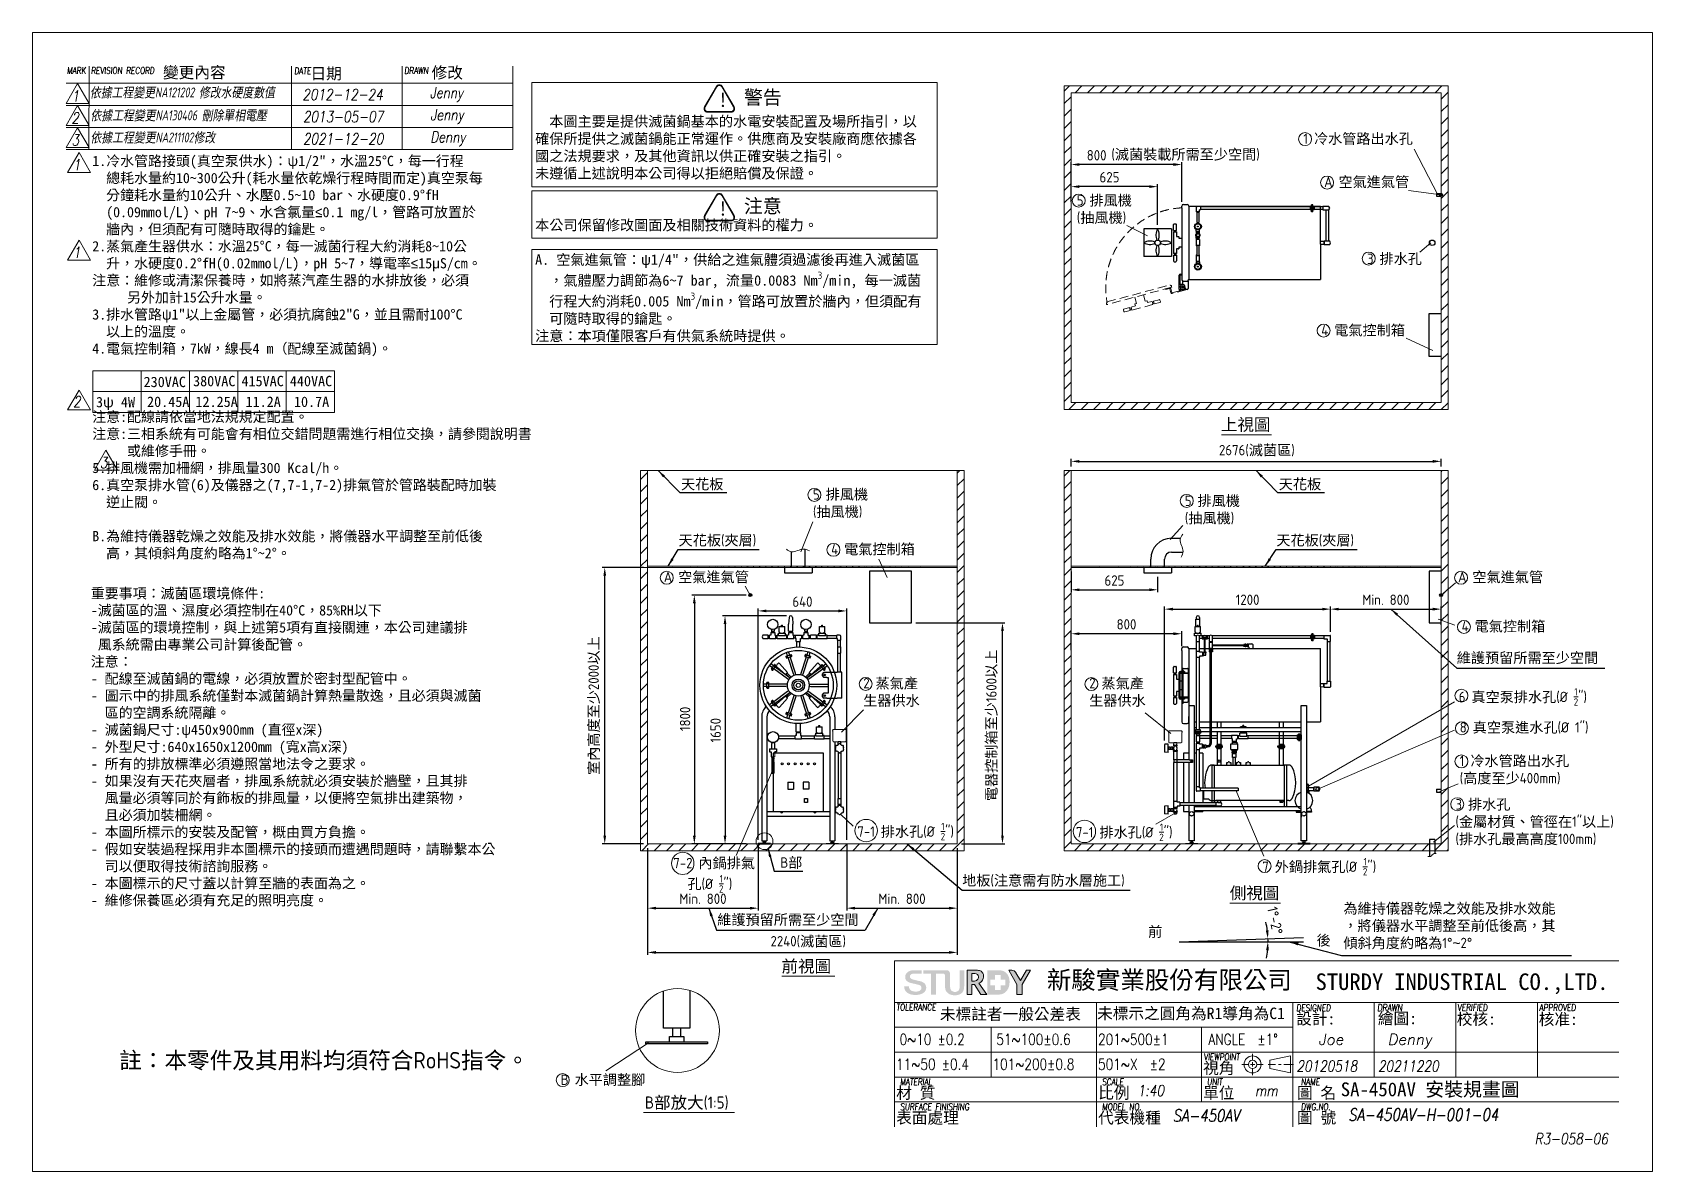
# Model space of a CAD drawing. Header units: millimetres. Extents: x -224883 to -213163, y -21825 to -13585.
import ezdxf

# ---------------------------------------------------------------- set-up
doc = ezdxf.new("R2010")
doc.units = ezdxf.units.MM
doc.linetypes.add('DASHED2', pattern=[9.525, 6.35, -3.175])
doc.linetypes.add('HIDDEN', pattern=[9.525, 6.35, -3.175])
doc.layers.get('0').update_dxf_attribs({"lineweight": 25})
for name, color, linetype, lineweight in [('D', 3, 'Continuous', 13), ('F', 7, 'Continuous', 15), ('H', 2, 'HIDDEN', 15), ('S', 4, 'Continuous', 15), ('T', 4, 'Continuous', 15)]:
    doc.layers.add(name, color=color, linetype=linetype, lineweight=lineweight)
doc.styles.get("Standard").update_dxf_attribs({"font": 'KAIU.TTF'})
doc.styles.add('STU25', font='isocp2.shx')
doc.styles.add('Text', font='romans.shx', dxfattribs={"width": 0.8, "oblique": 10})
doc.dimstyles.new('STU25', dxfattribs={"dimscale": 30, "dimtxt": 2.5, "dimasz": 2, "dimexe": 0.6, "dimexo": 1, "dimgap": 1, "dimtad": 1, "dimdsep": 46, "dimtxsty": 'STU25', "dimcen": 2, "dimazin": 2, "dimtfac": 1, "dimtmove": 0, "dimatfit": 3, "dimfxl": 0, "dimtolj": 1, "dimtzin": 0, "dimarcsym": 0})
doc.dimstyles.new('STU25$7', dxfattribs={"dimscale": 30, "dimtxt": 2.5, "dimasz": 2, "dimexe": 1.25, "dimexo": 0.625, "dimgap": 1, "dimtad": 0, "dimdec": 4, "dimdsep": 46, "dimtxsty": 'STU25', "dimcen": 2.5, "dimazin": 2, "dimtfac": 1, "dimtdec": 4, "dimtmove": 0, "dimatfit": 3, "dimfxl": 0, "dimtolj": 1, "dimtzin": 0, "dimarcsym": 0})
pattern_1 = [(45, (13795.505, 61.015), (-44.90128, 44.90128), [])]

msp = doc.modelspace()

# ---------------------------------------------------------------- texts
at = {"lineweight": -3}
for s, p in [('變更內容', (-223938.458, -13916.292)), ('修改', (-221995.668, -13917.874)), ('日期', (-222871.648, -13924.203))]:
    msp.add_text(s, height=83.0297, dxfattribs=at).set_placement(p)
at = {"insert": (-224255.384, -20960.085), "char_height": 120.00771, "attachment_point": 1, "style": 'STU25'}
msp.add_mtext('{\\f標楷體|b0|i0|c136|p65;註：本零件及其用料均須符合}RoHS{\\f標楷體|b0|i0|c136|p65;指令。}', dxfattribs=at)
at = {"layer": 'D', "color": 4}
msp.add_text('SA-450AV 安裝規畫圖', height=100, dxfattribs=at).set_placement((-215419.294, -21280.434))
at = {"layer": 'D', "color": 11, "attachment_point": 1, "style": 'STU25'}
for s, insert, char_height in [('{\\f標楷體|b0|i0|c136|p65;!}', (-219922.455, -14024.078), 100), ('{\\f標楷體|b0|i0|c136|p65;警告}', (-219735.943, -14004.71), 100), ('\\A1;\\P{\\f標楷體|b0|i0|c136|p65;  本圖主要是提供滅菌鍋基本的水電安裝配置及場所指引，以\\P確保所提供之滅菌鍋能正常運作。供應商及安裝廠商應依據各\\P國之法規要求，及其他資訊以供正確安裝之指引。\\P未遵循上述說明本公司得以拒絕賠償及保證。\\P\\P\\P本公司保留修改圖面及相關技術資料的權力。\\P\\PA. 空氣進氣管：\\f新細明體|b0|i0|c136|p16;ψ\\f標楷體|b0|i0|c136|p65;1/4"，供給之進氣體須過濾後再進入滅菌區\\P  ，氣體壓力調節為6~7 bar, 流量0.0083 Nm\\Fisocp2.shx;\\H0.7x;\\S3^ ;\\f標楷體|b0|i0|c136|p65;\\H1.429x;/min, 每一滅菌\\P  行程大約消耗0.005 Nm\\Fisocp2.shx;\\H0.7x;\\S3^ ;\\f標楷體|b0|i0|c136|p65;\\H1.429x;/min，管路可放置於牆內，但須配有\\P  可隨時取得的鑰匙。\\P注意：本項僅限客戶有供氣系統時提供。}', (-221246.699, -14066.289), 75), ('{\\f標楷體|b0|i0|c136|p65;1.冷水管路接頭(真空泵供水)：ψ1/2"，水溫25%%DC，每一行程\\P  總耗水量約10~300公升(耗水量依乾燥行程時間而定)真空泵每\\P  分鐘耗水量約10公升、水壓0.5~10 bar、水硬度0.9%%DfH\\P  (0.09mmol/L)、pH 7~9、水含氯量\\fGulim|b0|i0|c129|p49;\\M+3A1C2\\f標楷體|b0|i0|c136|p65;0.1 mg/l，管路可放置於\\P  牆內，但須配有可隨時取得的鑰匙。\\P2.蒸氣產生器供水：水溫25%%DC，每一滅菌行程大約消耗8~10公\\P  升，水硬度0.2%%DfH(0.02mmol/L)，pH 5~7，導電率\\fGulim|b0|i0|c129|p49;\\M+3A1C2\\f標楷體|b0|i0|c136|p65;15\\f新細明體|b0|i0|c136|p16;μ\\f標楷體|b0|i0|c136|p65;S/cm。\\P注意：維修或清潔保養時，如將蒸汽產生器的水排放後，必須\\P     另外加計15公升水量。\\P3.排水管路\\f新細明體|b0|i0|c136|p16;ψ\\f標楷體|b0|i0|c136|p65;1"以上金屬管，必須抗腐蝕2"G，並且需耐100%%DC\\P  以上的溫度。 \\P4.電氣控制箱，7kW，線長4 m（配線至滅菌鍋)。 \\P\\P\\P\\P注意:配線請依當地法規規定配置。\\P\\fDFKai-SB|b0|i0|c136|p65;注意:三相系統有可能會有相位交錯問題需進行相位交換，請參閱說明書\\P     或維修手冊。\\P\\f標楷體|b0|i0|c136|p65;5.排風機需加柵網，排風量300 Kcal/h。\\P6.真空泵排水管(6)及儀器之(7,7-1,7-2)排氣管於管路裝配時加裝\\P  逆止閥。\\P\\PB.為維持儀器乾燥之效能及排水效能，將儀器水平調整至前低後\\P  高，其傾斜角度約略為1%%D~2%%D。}', (-224450.395, -14478.054), 74), ('{\\f標楷體|b0|i0|c136|p65;!}', (-219922.455, -14810.199), 100), ('{\\f標楷體|b0|i0|c136|p65;注意}', (-219735.943, -14790.831), 100), ('{\\f標楷體|b0|i0|c136|p65;230VAC}', (-224078.833, -16075.902), 75), ('{\\f標楷體|b0|i0|c136|p65;380VAC}', (-223720.95, -16069.716), 75), ('{\\f標楷體|b0|i0|c136|p65;415VAC}', (-223370.95, -16069.716), 75), ('{\\f標楷體|b0|i0|c136|p65;440VAC}', (-223020.95, -16069.716), 75), ('{\\f標楷體|b0|i0|c136|p65;3ψ 4W}', (-224423.268, -16221.941), 75), ('{\\f標楷體|b0|i0|c136|p65;20.45A}', (-224053.89, -16219.271), 75), ('{\\f標楷體|b0|i0|c136|p65;12.25A}', (-223703.89, -16219.271), 75), ('{\\f標楷體|b0|i0|c136|p65;11.2A}', (-223341.393, -16219.271), 75), ('{\\f標楷體|b0|i0|c136|p65;10.7A}', (-222991.393, -16219.271), 75), ('{\\f標楷體|b0|i0|c136|p65;重要事項：滅菌區環境條件:\\P-滅菌區的溫、濕度必須控制在40%%DC，85%RH以下\\P-滅菌區的環境控制，與上述第5項有直接關連，本公司建議排\\P 風系統需由專業公司計算後配管。\\P注意：\\P- 配線至滅菌鍋的電線，必須放置於密封型配管中。\\P- 圖示中的排風系統僅對本滅菌鍋計算熱量散逸，且必須與滅菌\\P  區的空調系統隔離。\\P- 滅菌鍋尺寸:\\f新細明體|b0|i0|c136|p16;ψ\\f標楷體|b0|i0|c136|p65;450x900mm (直徑x深)\\P- 外型尺寸:640x1650x1200mm (寬x高x深)\\P- 所有的排放標準必須遵照當地法令之要求。\\P- 如果沒有天花夾層者，排風系統就必須安裝於牆壁，且其排\\P  風量必須等同於有飾板的排風量，以便將空氣排出建築物，\\P  且必須加裝柵網。\\P- 本圖所標示的安裝及配管，概由買方負擔。\\P- 假如安裝過程採用非本圖標示的接頭而遭遇問題時，請聯繫本公\\P  司以便取得技術諮詢服務。\\P- 本圖標示的尺寸蓋以計算至牆的表面為之。\\P- 維修保養區必須有充足的照明亮度。}', (-224460.84, -17605.231), 74), ('\\A1;{\\C3;7-1 \\f標楷體|b0|i0|c136|p65;排水孔\\Fisocp2.shx;(%%c \\H0.7x;\\S1/2;\\H1.429x;")}', (-218915.919, -19302.645), 75), ('\\A1;{\\C3;7-1 \\f標楷體|b0|i0|c136|p65;排水孔\\Fisocp2.shx;(%%c \\H0.7x;\\S1/2;\\H1.429x;")}', (-217334.761, -19307.79), 75), ('\\A1;{\\C3;7-2 \\f標楷體|b0|i0|c136|p65;內鍋排氣\\P  孔\\Fisocp2.shx;(%%c \\H0.7x;\\S1/2;\\H1.429x;")}', (-220247.16, -19555.925), 75), ('{\\C3;B \\f標楷體|b0|i0|c136|p65;水平調整腳}', (-221061.498, -21123.058), 75)]:
    msp.add_mtext(s, dxfattribs=dict(at, insert=insert, char_height=char_height))
at = {"layer": 'D', "color": 11, "attachment_point": 1}
for s, insert, char_height in [('{\\Fisocp2.shx;\\C3;1 \\f標楷體|b0|i0|c136|p65;冷水管路出水孔}', (-215689.691, -14316.178), 75), ('{\\Fisocp2.shx;\\C3;(\\f標楷體|b0|i0|c136|p65;滅菌裝載所需至少空間\\Fisocp2.shx;)}', (-217078.2, -14429.98), 75), ('{\\Fisocp2.shx;\\C3;A \\f標楷體|b0|i0|c136|p65;空氣進氣管}', (-215539.087, -14628.866), 75), ('{\\Fisocp2.shx;\\C3;5 \\f標楷體|b0|i0|c136|p65;排風機\\P\\Fisocp2.shx;(\\f標楷體|b0|i0|c136|p65;抽風機\\Fisocp2.shx;)}', (-217328.476, -14762.649), 75), ('{\\Fisocp2.shx;\\C3;3 \\f標楷體|b0|i0|c136|p65;排水孔}', (-215229.1, -15185.028), 75), ('{\\Fisocp2.shx;\\C3;4 \\f標楷體|b0|i0|c136|p65;電氣控制箱}', (-215559.954, -15701.764), 75), ('上視圖', (-216285.594, -16377.958), 87.5), ('{\\C3;天花板 }', (-220191.642, -16815.275), 75), ('{\\C3;天花板 }', (-215867.481, -16815.275), 75), ('{\\Fisocp2.shx;\\C3;5 \\f標楷體|b0|i0|c136|p65;排風機\\P\\Fisocp2.shx;(\\f標楷體|b0|i0|c136|p65;抽風機\\Fisocp2.shx;)}', (-219236.995, -16889.289), 75), ('{\\Fisocp2.shx;\\C3;5 \\f標楷體|b0|i0|c136|p65;排風機\\P\\Fisocp2.shx;(\\f標楷體|b0|i0|c136|p65;抽風機\\Fisocp2.shx;)}', (-216546.88, -16935.821), 75), ('{\\C3;天花板\\Fisocp2.shx;(\\f標楷體|b0|i0|c136|p65;夾層\\Fisocp2.shx;)}', (-220209.13, -17221.07), 75), ('{\\C3;天花板\\Fisocp2.shx;(\\f標楷體|b0|i0|c136|p65;夾層\\Fisocp2.shx;)}', (-215884.969, -17221.07), 75), ('{\\Fisocp2.shx;\\C3;4 \\f標楷體|b0|i0|c136|p65;電氣控制箱}', (-219105.262, -17285.38), 75), ('{\\Fisocp2.shx;\\C3;A \\f標楷體|b0|i0|c136|p65;空氣進氣管}', (-220315.914, -17486.959), 75), ('{\\Fisocp2.shx;\\C3;A \\f標楷體|b0|i0|c136|p65;空氣進氣管}', (-214570.424, -17486.959), 75), ('{\\Fisocp2.shx;\\C3;4 \\f標楷體|b0|i0|c136|p65;電氣控制箱}', (-214544.656, -17843.15), 75), ('{\\C3;維護預留所需至少空間}', (-214580.152, -18071.487), 75), ('{\\Fisocp3.shx;\\C3;2 \\f標楷體|b0|i0|c136|p65;蒸氣產\\P生器供水}', (-218873.19, -18255.544), 75), ('{\\Fisocp3.shx;\\C3;2 \\f標楷體|b0|i0|c136|p65;蒸氣產\\P生器供水}', (-217238.715, -18255.544), 75), ('\\A1;{\\Fisocp2.shx;\\C3;6 \\f標楷體|b0|i0|c136|p65;真空泵排水孔\\Fisocp2.shx;(%%c \\H0.7x;\\S1/2;\\H1.429x;")}', (-214565.804, -18328.93), 75), ('{\\Fisocp2.shx;\\C3;8 \\f標楷體|b0|i0|c136|p65;真空泵進水孔\\Fisocp2.shx;(%%c 1")}', (-214558.445, -18574.564), 75), ('{\\Fisocp2.shx;\\C3;1 \\f標楷體|b0|i0|c136|p65;冷水管路出水孔\\P\\Fisocp2.shx;(\\f標楷體|b0|i0|c136|p65;高度至少\\Fisocp2.shx;400mm)}', (-214558.673, -18816.88), 75), ('{\\Fisocp2.shx;\\C3;3 \\f標楷體|b0|i0|c136|p65;排水孔\\P\\Fisocp2.shx;(\\f標楷體|b0|i0|c136|p65;金屬材質、管徑在\\Fisocp2.shx;1"\\f標楷體|b0|i0|c136|p65;以上\\Fisocp2.shx;)\\P(\\f標楷體|b0|i0|c136|p65;排水孔最高高度\\Fisocp2.shx;100mm)}', (-214589.116, -19131.535), 75), ('{\\Fisocp2.shx;\\C3;B\\f標楷體|b0|i0|c136|p65;部}', (-219473.003, -19552.494), 75), ('\\A1;{\\Fisocp2.shx;\\C3;7 \\f標楷體|b0|i0|c136|p65;外鍋排氣孔\\Fisocp2.shx;(%%c \\H0.7x;\\S1/2;\\H1.429x;")}', (-215986.537, -19557.083), 75), ('{\\C3;地板\\Fisocp2.shx;(\\f標楷體|b0|i0|c136|p65;注意需有防水層施工\\Fisocp2.shx;)}', (-218157.777, -19681.584), 75), ('側視圖', (-216221.668, -19766.535), 87.5), ('{\\C3;為維持儀器乾燥之效能及排水效能\\P，將儀器水平調整至前低後高，其\\P傾斜角度約略為\\Fisocp2.shx;1%%D\\f???|b0|i0|c0|p65;~\\Fisocp2.shx;2%%D}', (-215399.637, -19883.823), 75), ('{\\C3;維護預留所需至少空間}', (-219929.5, -19965.162), 75), ('前視圖', (-219464.259, -20296.21), 87.5), ('{\\Fisocp2.shx;B}部放大{\\Fisocp2.shx;(1:5)}', (-220452.861, -21282.177), 87.5)]:
    msp.add_mtext(s, dxfattribs=dict(at, insert=insert, char_height=char_height))
at = {"layer": 'D', "linetype": 'Continuous', "char_height": 75, "width": 218.181, "attachment_point": 1}
for s, insert in [(' 前', (-216863.443, -20052.005)), ('{\\Fisocp2.shx; }後', (-215636.153, -20114.745))]:
    msp.add_mtext(s, dxfattribs=dict(at, insert=insert))
at = {"layer": 'F', "color": 1, "lineweight": 15, "style": 'Text', "oblique": 5, "width": 0.8}
for s, p in [('MARK', (-224633.454, -13884.884)), ('REVISION RECORD', (-224460.034, -13884.884)), ('DATE', (-222989.12, -13888.037)), ('DRAWN', (-222192.965, -13884.884))]:
    msp.add_text(s, height=48, dxfattribs=at).set_placement(p)
at = {"layer": 'T', "lineweight": 20, "style": 'Text', "oblique": 10, "width": 0.8}
for s, height, p in [('1', 80, (-224598.164, -14086.146)), ('2012-12-24', 80, (-222929.663, -14074.804)), ('Jenny', 80, (-222008.367, -14060.76)), ('2', 80, (-224600.407, -14243.778)), ('2013-05-07', 80, (-222926.002, -14235.229)), ('Jenny', 80, (-222004.706, -14221.185)), ('3', 80, (-224600.407, -14403.778)), ('2021-12-20', 80, (-222926.002, -14395.229)), ('Denny', 80, (-222004.706, -14381.185)), ('1', 80, (-224588.926, -14582.848)), ('1', 80, (-224588.926, -15216.982)), ('2', 80, (-224588.926, -16296.637)), ('3', 80, (-224394.634, -16736.804)), ('20120518', 80, (-215739.066, -21102.464)), ('20211220', 80, (-215149.066, -21102.464)), ('1:40', 80, (-216888.979, -21279.244)), ('mm', 80, (-216038.653, -21279.018)), ('SA-450AV', 88, (-216633.903, -21463.78)), ('SA-450AV-H-001-04', 88, (-215364.766, -21458.185))]:
    msp.add_text(s, height=height, dxfattribs=at).set_placement(p)
at = {"layer": 'T', "lineweight": 20, "style": 'Text', "oblique": 10}
for s, p in [('Joe', (-215581.448, -20908.764)), ('Denny', (-215079.178, -20908.764))]:
    msp.add_text(s, height=80, dxfattribs=at).set_placement(p)
at = {"layer": 'T', "linetype": 'Continuous', "lineweight": 20, "attachment_point": 1, "style": 'Text'}
for s, insert, char_height in [('{\\fDFKai-SB|b0|i0|c136|p65;依據工程變更\\Fisocp2.shx;NA121202 \\fDFKai-SB|b0|i0|c136|p65;修改水硬度數值}', (-224467.257, -13983.589), 71.9992), ('{\\fDFKai-SB|b0|i0|c136|p65;依據工程變更\\Fisocp2.shx;NA130406 \\fDFKai-SB|b0|i0|c136|p65;刪除單相電壓}', (-224463.596, -14149.214), 71.9992), ('{\\fDFKai-SB|b0|i0|c136|p65;依據工程變更\\Fisocp2.shx|c136;NA211102\\fDFKai-SB|b0|i0|c136|p65;修改}', (-224463.596, -14309.214), 71.9992), ('{R3-058-06}', (-214015.814, -21547.999), 80)]:
    msp.add_mtext(s, dxfattribs=dict(at, insert=insert, char_height=char_height))

# ---------------------------------------------------------------- blocks, each defined once
blk = doc.blocks.new('*D1')
at = {"layer": 'D', "color": 0, "linetype": 'Continuous', "lineweight": -2}
for p, q in [((-216693, -18707), (-216693, -17739)), ((-216633, -17757), (-215553, -17757)), ((-215493, -17920), (-215493, -17739))]:
    blk.add_line(p, q, dxfattribs=at)
at = {"layer": 'D', "color": 0}
for points in [[(-216633, -17747), (-216633, -17767), (-216693, -17757)], [(-215553, -17767), (-215553, -17747), (-215493, -17757)]]:
    blk.add_solid(points, dxfattribs=at)
at = {"layer": 'Defpoints', "color": 0}
for p in [(-215493, -17757), (-215493, -17950), (-216693, -18737)]:
    blk.add_point(p, dxfattribs=at)
at = {"layer": 'D', "color": 0, "insert": (-216093, -17689), "char_height": 75, "attachment_point": 5, "style": 'STU25'}
blk.add_mtext('\\A1;1200', dxfattribs=at)
blk = doc.blocks.new('*D2')
at = {"layer": 'D', "color": 0, "linetype": 'Continuous', "lineweight": -2}
for p, q in [((-219633, -19425), (-219633, -17752)), ((-219573, -17770), (-219053, -17770)), ((-218993, -19425), (-218993, -17752))]:
    blk.add_line(p, q, dxfattribs=at)
at = {"layer": 'D', "color": 0}
for points in [[(-219573, -17760), (-219573, -17780), (-219633, -17770)], [(-219053, -17780), (-219053, -17760), (-218993, -17770)]]:
    blk.add_solid(points, dxfattribs=at)
at = {"layer": 'Defpoints', "color": 0}
for p in [(-218993, -17770), (-219633, -19455), (-218993, -19455)]:
    blk.add_point(p, dxfattribs=at)
at = {"layer": 'D', "color": 0, "insert": (-219313, -17703), "char_height": 75, "attachment_point": 5, "style": 'STU25'}
blk.add_mtext('\\A1;640', dxfattribs=at)
blk = doc.blocks.new('*D3')
at = {"layer": 'D', "color": 0, "linetype": 'Continuous', "lineweight": -2}
for p, q in [((-219428, -17805), (-219891, -17805)), ((-219873, -17865), (-219873, -19395)), ((-219812, -19455), (-219891, -19455))]:
    blk.add_line(p, q, dxfattribs=at)
at = {"layer": 'D', "color": 0}
for points in [[(-219863, -17865), (-219883, -17865), (-219873, -17805)], [(-219883, -19395), (-219863, -19395), (-219873, -19455)]]:
    blk.add_solid(points, dxfattribs=at)
at = {"layer": 'Defpoints', "color": 0}
for p in [(-219398, -17805), (-219873, -19455), (-219782, -19455)]:
    blk.add_point(p, dxfattribs=at)
at = {"layer": 'D', "color": 0, "insert": (-219941, -18633), "char_height": 75, "attachment_point": 5, "rotation": 90, "style": 'STU25'}
blk.add_mtext('\\A1;1650', dxfattribs=at)
blk = doc.blocks.new('*D4')
at = {"layer": 'D', "color": 0, "linetype": 'Continuous', "lineweight": -2}
for start, end in [(7.3513, 12.7026), (0, 2), (349.2974, 354.6487)]:
    blk.add_arc((-216588, -20163), 643, start, end, dxfattribs=at)
at = {"layer": 'D', "color": 0}
for points in [[(-215961, -20082), (-215941, -20080), (-215946, -20141)], [(-215939, -20224), (-215959, -20223), (-215946, -20163)]]:
    blk.add_solid(points, dxfattribs=at)
at = {"layer": 'Defpoints', "color": 0}
for p in [(-215946, -20156), (-215688, -20132), (-216588, -20163), (-216588, -20163), (-215687, -20163)]:
    blk.add_point(p, dxfattribs=at)
at = {"layer": 'D', "color": 0, "insert": (-215895, -20010), "char_height": 75, "attachment_point": 5, "rotation": 282.513, "style": 'STU25'}
blk.add_mtext('1%%D-2%%D', dxfattribs=at)
blk = doc.blocks.new('*D5')
at = {"layer": 'D', "color": 0, "linetype": 'Continuous', "lineweight": -2}
for p, q in [((-217369, -17485), (-217369, -17635)), ((-216744, -17524), (-216744, -17635)), ((-217309, -17617), (-216804, -17617))]:
    blk.add_line(p, q, dxfattribs=at)
at = {"layer": 'D', "color": 0}
for points in [[(-217309, -17607), (-217309, -17627), (-217369, -17617)], [(-216804, -17627), (-216804, -17607), (-216744, -17617)]]:
    blk.add_solid(points, dxfattribs=at)
at = {"layer": 'Defpoints', "color": 0}
for p in [(-217369, -17455), (-216744, -17494), (-216744, -17617)]:
    blk.add_point(p, dxfattribs=at)
at = {"layer": 'D', "color": 0, "insert": (-217056, -17550), "char_height": 75, "attachment_point": 5, "style": 'STU25'}
blk.add_mtext('\\A1;625', dxfattribs=at)
blk = doc.blocks.new('*D6')
at = {"layer": 'D', "color": 0, "linetype": 'Continuous', "lineweight": -2}
for p, q in [((-217369, -14782), (-217369, -14683)), ((-216804, -14701), (-217309, -14701)), ((-216744, -14977), (-216744, -14683))]:
    blk.add_line(p, q, dxfattribs=at)
at = {"layer": 'D', "color": 0}
for points in [[(-217309, -14691), (-217309, -14711), (-217369, -14701)], [(-216804, -14711), (-216804, -14691), (-216744, -14701)]]:
    blk.add_solid(points, dxfattribs=at)
at = {"layer": 'Defpoints', "color": 0}
for p in [(-217369, -14701), (-217369, -14812), (-216744, -15007)]:
    blk.add_point(p, dxfattribs=at)
at = {"layer": 'D', "color": 0, "insert": (-217092, -14633), "char_height": 75, "attachment_point": 5, "style": 'STU25'}
blk.add_mtext('\\A1;625', dxfattribs=at)
blk = doc.blocks.new('*D7')
at = {"layer": 'D', "color": 0, "lineweight": -2}
for p, q in [((-220433, -19485), (-220433, -20258)), ((-218193, -19485), (-218193, -20258)), ((-220373, -20240), (-218253, -20240))]:
    blk.add_line(p, q, dxfattribs=at)
at = {"layer": 'D', "color": 0}
for points in [[(-220373, -20230), (-220373, -20250), (-220433, -20240)], [(-218253, -20250), (-218253, -20230), (-218193, -20240)]]:
    blk.add_solid(points, dxfattribs=at)
at = {"layer": 'Defpoints', "color": 0}
for p in [(-220433, -19455), (-218193, -19455), (-218193, -20240)]:
    blk.add_point(p, dxfattribs=at)
at = {"layer": 'D', "color": 0, "insert": (-219271, -20163), "char_height": 75, "attachment_point": 5, "style": 'STU25'}
blk.add_mtext('\\A1;2240({\\f標楷體|b0|i0|c136|p65;滅菌區})', dxfattribs=at)
blk = doc.blocks.new('*D8')
at = {"layer": 'D', "color": 0, "lineweight": -2}
for p, q in [((-220463, -17455), (-220761, -17455)), ((-220743, -19395), (-220743, -17515)), ((-220463, -19455), (-220761, -19455))]:
    blk.add_line(p, q, dxfattribs=at)
at = {"layer": 'D', "color": 0}
for points in [[(-220733, -17515), (-220753, -17515), (-220743, -17455)], [(-220753, -19395), (-220733, -19395), (-220743, -19455)]]:
    blk.add_solid(points, dxfattribs=at)
at = {"layer": 'Defpoints', "color": 0}
for p in [(-220743, -17455), (-220433, -17455), (-220433, -19455)]:
    blk.add_point(p, dxfattribs=at)
at = {"layer": 'D', "color": 0, "insert": (-220819, -18455), "char_height": 75, "attachment_point": 5, "rotation": 90, "style": 'STU25'}
blk.add_mtext('\\A1;{\\f標楷體|b0|i0|c136|p65;室內高度至少}2000{\\f標楷體|b0|i0|c136|p65;以上}', dxfattribs=at)
blk = doc.blocks.new('*D9')
at = {"layer": 'D', "color": 0, "lineweight": -2}
for p, q in [((-218493, -17855), (-217848, -17855)), ((-217866, -19395), (-217866, -17915)), ((-218163, -19455), (-217848, -19455))]:
    blk.add_line(p, q, dxfattribs=at)
at = {"layer": 'D', "color": 0}
for points in [[(-217856, -17915), (-217876, -17915), (-217866, -17855)], [(-217876, -19395), (-217856, -19395), (-217866, -19455)]]:
    blk.add_solid(points, dxfattribs=at)
at = {"layer": 'Defpoints', "color": 0}
for p in [(-218523, -17855), (-217866, -17855), (-218193, -19455)]:
    blk.add_point(p, dxfattribs=at)
at = {"layer": 'D', "color": 0, "insert": (-217942, -18598), "char_height": 75, "attachment_point": 5, "rotation": 90, "style": 'STU25'}
blk.add_mtext('\\A1;{\\f標楷體|b0|i0|c136|p65;電器控制箱至少}1600{\\f標楷體|b0|i0|c136|p65;以上}', dxfattribs=at)
blk = doc.blocks.new('*D10')
at = {"layer": 'D', "color": 0, "lineweight": -2}
for p, q in [((-220433, -19485), (-220433, -19938)), ((-219633, -19455), (-219633, -19938)), ((-220373, -19920), (-219693, -19920))]:
    blk.add_line(p, q, dxfattribs=at)
at = {"layer": 'D', "color": 0}
for points in [[(-220373, -19910), (-220373, -19930), (-220433, -19920)], [(-219693, -19930), (-219693, -19910), (-219633, -19920)]]:
    blk.add_solid(points, dxfattribs=at)
at = {"layer": 'Defpoints', "color": 0}
for p in [(-219633, -19425), (-220433, -19455), (-219633, -19920)]:
    blk.add_point(p, dxfattribs=at)
at = {"layer": 'D', "color": 0, "insert": (-220033, -19852), "char_height": 75, "attachment_point": 5, "style": 'STU25'}
blk.add_mtext('\\A1;Min. 800', dxfattribs=at)
blk = doc.blocks.new('*D11')
at = {"layer": 'D', "color": 0, "lineweight": -2}
for p, q in [((-218993, -19455), (-218993, -19938)), ((-218193, -19485), (-218193, -19938)), ((-218933, -19920), (-218253, -19920))]:
    blk.add_line(p, q, dxfattribs=at)
at = {"layer": 'D', "color": 0}
for points in [[(-218933, -19910), (-218933, -19930), (-218993, -19920)], [(-218253, -19930), (-218253, -19910), (-218193, -19920)]]:
    blk.add_solid(points, dxfattribs=at)
at = {"layer": 'Defpoints', "color": 0}
for p in [(-218993, -19425), (-218193, -19455), (-218193, -19920)]:
    blk.add_point(p, dxfattribs=at)
at = {"layer": 'D', "color": 0, "insert": (-218593, -19852), "char_height": 75, "attachment_point": 5, "style": 'STU25'}
blk.add_mtext('\\A1;Min. 800', dxfattribs=at)
blk = doc.blocks.new('*D12')
at = {"layer": 'D', "color": 0, "lineweight": -2}
for p, q in [((-219720, -17655), (-220113, -17655)), ((-220095, -17715), (-220095, -19395)), ((-219720, -19455), (-220113, -19455))]:
    blk.add_line(p, q, dxfattribs=at)
at = {"layer": 'D', "color": 0}
for points in [[(-220085, -17715), (-220105, -17715), (-220095, -17655)], [(-220105, -19395), (-220085, -19395), (-220095, -19455)]]:
    blk.add_solid(points, dxfattribs=at)
at = {"layer": 'Defpoints', "color": 0}
for p in [(-219690, -17655), (-220095, -19455), (-219690, -19455)]:
    blk.add_point(p, dxfattribs=at)
at = {"layer": 'D', "color": 0, "insert": (-220162, -18551), "char_height": 75, "attachment_point": 5, "rotation": 90, "style": 'STU25'}
blk.add_mtext('\\A1;1800', dxfattribs=at)
blk = doc.blocks.new('*D13')
at = {"layer": 'D', "color": 0, "lineweight": -2}
for p, q in [((-215493, -17920), (-215493, -17739)), ((-215433, -17757), (-214753, -17757)), ((-214693, -17871), (-214693, -17739))]:
    blk.add_line(p, q, dxfattribs=at)
at = {"layer": 'D', "color": 0}
for points in [[(-215433, -17747), (-215433, -17767), (-215493, -17757)], [(-214753, -17767), (-214753, -17747), (-214693, -17757)]]:
    blk.add_solid(points, dxfattribs=at)
at = {"layer": 'Defpoints', "color": 0}
for p in [(-214693, -17757), (-214693, -17901), (-215493, -17950)]:
    blk.add_point(p, dxfattribs=at)
at = {"layer": 'D', "color": 0, "insert": (-215093, -17689), "char_height": 75, "attachment_point": 5, "style": 'STU25'}
blk.add_mtext('\\A1;{\\Fisocp2.shx;Min. 800}', dxfattribs=at)
blk = doc.blocks.new('*D14')
at = {"layer": 'D', "color": 0, "lineweight": -2}
for p, q in [((-217369, -16725), (-217369, -16670)), ((-217309, -16688), (-214753, -16688)), ((-214693, -16725), (-214693, -16670))]:
    blk.add_line(p, q, dxfattribs=at)
at = {"layer": 'D', "color": 0}
for points in [[(-217309, -16678), (-217309, -16698), (-217369, -16688)], [(-214753, -16698), (-214753, -16678), (-214693, -16688)]]:
    blk.add_solid(points, dxfattribs=at)
at = {"layer": 'Defpoints', "color": 0}
for p in [(-217369, -16755), (-214693, -16688), (-214693, -16755)]:
    blk.add_point(p, dxfattribs=at)
at = {"layer": 'D', "color": 0, "insert": (-216026, -16611), "char_height": 75, "attachment_point": 5, "style": 'STU25'}
blk.add_mtext('\\A1;2676({\\f標楷體|b0|i0|c136|p65;滅菌區})', dxfattribs=at)
blk = doc.blocks.new('*D15')
at = {"layer": 'D', "color": 0, "lineweight": -2}
for p, q in [((-217369, -14812), (-217369, -14523)), ((-216569, -14812), (-216569, -14523)), ((-216629, -14541), (-217309, -14541))]:
    blk.add_line(p, q, dxfattribs=at)
at = {"layer": 'D', "color": 0}
for points in [[(-217309, -14531), (-217309, -14551), (-217369, -14541)], [(-216629, -14551), (-216629, -14531), (-216569, -14541)]]:
    blk.add_solid(points, dxfattribs=at)
at = {"layer": 'Defpoints', "color": 0}
for p in [(-217369, -14541), (-217369, -14842), (-216569, -14842)]:
    blk.add_point(p, dxfattribs=at)
at = {"layer": 'D', "color": 0, "insert": (-217185, -14474), "char_height": 75, "attachment_point": 5, "style": 'STU25'}
blk.add_mtext('\\A1;800', dxfattribs=at)
blk = doc.blocks.new('*D16')
at = {"layer": 'D', "color": 0, "lineweight": -2}
for p, q in [((-217369, -18054), (-217369, -17917)), ((-216569, -18025), (-216569, -17917)), ((-216629, -17935), (-217309, -17935))]:
    blk.add_line(p, q, dxfattribs=at)
at = {"layer": 'D', "color": 0}
for points in [[(-217309, -17925), (-217309, -17945), (-217369, -17935)], [(-216629, -17945), (-216629, -17925), (-216569, -17935)]]:
    blk.add_solid(points, dxfattribs=at)
at = {"layer": 'Defpoints', "color": 0}
for p in [(-217369, -17935), (-217369, -18084), (-216569, -18055)]:
    blk.add_point(p, dxfattribs=at)
at = {"layer": 'D', "color": 0, "insert": (-216969, -17867), "char_height": 75, "attachment_point": 5, "style": 'STU25'}
blk.add_mtext('\\A1;800', dxfattribs=at)
blk = doc.blocks.new('新駿LOGO')
at = {"layer": 'F'}
h = blk.add_hatch(color=256, dxfattribs=at)
edge = h.paths.add_edge_path()
edge.add_spline(control_points=[(-529.05, -442.14), (-529.05, -442.31), (-529.02, -442.45), (-528.95, -442.56), (-528.89, -442.68), (-528.8, -442.78), (-528.69, -442.85), (-528.57, -442.93), (-528.44, -442.98), (-528.29, -443.01), (-528.15, -443.05), (-527.99, -443.07), (-527.81, -443.07), (-527.62, -443.07), (-527.47, -443.05), (-527.33, -443.01), (-527.2, -442.97), (-527.09, -442.92), (-527.01, -442.86), (-526.93, -442.8), (-526.87, -442.73), (-526.83, -442.65), (-526.8, -442.57), (-526.78, -442.49), (-526.78, -442.41), (-526.78, -442.25), (-526.82, -442.13), (-526.91, -442.05), (-526.99, -441.97), (-527.08, -441.91), (-527.18, -441.88), (-527.36, -441.83), (-527.56, -441.77), (-527.79, -441.72), (-528.02, -441.67), (-528.3, -441.61), (-528.64, -441.53), (-528.85, -441.48), (-529.02, -441.41), (-529.16, -441.34), (-529.3, -441.26), (-529.41, -441.17), (-529.5, -441.07), (-529.58, -440.98), (-529.64, -440.87), (-529.67, -440.77), (-529.7, -440.66), (-529.72, -440.55), (-529.72, -440.43), (-529.72, -440.22), (-529.67, -440.03), (-529.57, -439.87), (-529.46, -439.71), (-529.33, -439.58), (-529.16, -439.47), (-528.99, -439.37), (-528.85, -439.31), (-528.64, -439.26), (-528.43, -439.21), (-528.13, -439.2), (-527.91, -439.2), (-527.66, -439.2), (-526.73, -439.2), (-526.73, -439.2), (-526.73, -439.2), (-526.73, -439.81), (-526.73, -439.81), (-526.73, -439.81), (-528.14, -439.8), (-528.28, -439.83), (-528.39, -439.85), (-528.48, -439.86), (-528.56, -439.9), (-528.65, -439.94), (-528.72, -440), (-528.78, -440.07), (-528.84, -440.14), (-528.87, -440.23), (-528.87, -440.34), (-528.87, -440.5), (-528.81, -440.62), (-528.7, -440.7), (-528.6, -440.79), (-528.46, -440.85), (-528.28, -440.9), (-528.27, -440.9), (-528.19, -440.92), (-528.07, -440.95), (-527.94, -440.98), (-527.8, -441.01), (-527.65, -441.05), (-527.49, -441.09), (-527.34, -441.12), (-527.19, -441.16), (-527.04, -441.19), (-526.94, -441.21), (-526.87, -441.23), (-526.71, -441.27), (-526.58, -441.34), (-526.46, -441.41), (-526.34, -441.49), (-526.24, -441.58), (-526.16, -441.67), (-526.08, -441.77), (-526.02, -441.88), (-525.98, -441.99), (-525.94, -442.1), (-525.92, -442.22), (-525.92, -442.33), (-525.92, -442.57), (-525.98, -442.78), (-526.09, -442.95), (-526.2, -443.12), (-526.35, -443.26), (-526.53, -443.37), (-526.71, -443.48), (-526.92, -443.55), (-527.15, -443.61), (-527.39, -443.66), (-527.62, -443.68), (-527.87, -443.68), (-528.14, -443.68), (-528.41, -443.65), (-528.65, -443.59), (-528.9, -443.53), (-529.11, -443.44), (-529.3, -443.31), (-529.48, -443.19), (-529.63, -443.03), (-529.74, -442.83), (-529.84, -442.64), (-529.9, -442.41), (-529.91, -442.14), (-529.91, -442.14), (-529.05, -442.14), (-529.05, -442.14)], knot_values=[0, 0, 0, 0, 1, 1, 1, 2, 2, 2, 3, 3, 3, 4, 4, 4, 5, 5, 5, 6, 6, 6, 7, 7, 7, 8, 8, 8, 9, 9, 9, 10, 10, 10, 11, 11, 11, 12, 12, 12, 13, 13, 13, 14, 14, 14, 15, 15, 15, 16, 16, 16, 17, 17, 17, 18, 18, 18, 19, 19, 19, 20, 20, 20, 21, 21, 21, 22, 22, 22, 23, 23, 23, 24, 24, 24, 25, 25, 25, 26, 26, 26, 27, 27, 27, 28, 28, 28, 29, 29, 29, 30, 30, 30, 31, 31, 31, 32, 32, 32, 33, 33, 33, 34, 34, 34, 35, 35, 35, 36, 36, 36, 37, 37, 37, 38, 38, 38, 39, 39, 39, 40, 40, 40, 41, 41, 41, 42, 42, 42, 43, 43, 43, 44, 44, 44, 45, 45, 45, 45], degree=3, periodic=0)
edge = h.paths.add_edge_path()
edge.add_spline(control_points=[(-522.53, -440.14), (-522.54, -440.04), (-522.57, -439.94), (-522.63, -439.9), (-522.77, -439.79), (-522.9, -439.81), (-522.9, -439.81), (-522.9, -439.81), (-523.02, -439.81), (-523.02, -439.81), (-523.02, -439.81), (-524.14, -439.81), (-524.14, -439.81), (-524.14, -439.81), (-524.14, -443.62), (-524.14, -443.62), (-524.14, -443.62), (-525.06, -443.62), (-525.06, -443.62), (-525.06, -443.62), (-525.06, -439.81), (-525.06, -439.81), (-525.06, -439.81), (-526.47, -439.81), (-526.47, -439.81), (-526.47, -439.81), (-526.47, -439.2), (-526.47, -439.2), (-526.47, -439.2), (-522.39, -439.2), (-522.39, -439.2)], knot_values=[5.578051, 5.578051, 5.578051, 5.578051, 6, 6, 6, 7, 7, 7, 8, 8, 8, 9, 9, 9, 10, 10, 10, 11, 11, 11, 12, 12, 12, 13, 13, 13, 14, 14, 14, 15, 15, 15, 15], degree=3, periodic=0)
edge.add_spline(control_points=[(-522.4, -439.2), (-522.31, -439.2), (-522.22, -439.2), (-522.22, -439.2), (-522.22, -439.2), (-521.96, -439.19), (-521.76, -439.41), (-521.58, -439.61), (-521.61, -439.85), (-521.61, -439.85), (-521.61, -439.85), (-521.61, -441.92), (-521.61, -441.92), (-521.61, -442.41), (-521.52, -442.73), (-521.36, -442.89), (-521.19, -443.05), (-520.97, -443.13), (-520.71, -443.13), (-520.45, -443.13), (-520.24, -443.05), (-520.09, -442.89), (-519.93, -442.74), (-519.86, -442.43), (-519.86, -441.98), (-519.86, -441.98), (-519.86, -439.2), (-519.86, -439.2), (-519.86, -439.2), (-519.05, -439.2), (-519.05, -439.2), (-519.05, -439.2), (-519.05, -441.92), (-519.05, -441.92), (-519.05, -442.43), (-519.12, -442.8), (-519.25, -443.02), (-519.38, -443.24), (-519.56, -443.42), (-519.8, -443.54), (-520.05, -443.67), (-520.35, -443.74), (-520.73, -443.74), (-521.09, -443.74), (-521.41, -443.68), (-521.67, -443.56), (-521.93, -443.44), (-522.14, -443.26), (-522.3, -443.03), (-522.45, -442.8), (-522.53, -442.42), (-522.53, -441.91), (-522.53, -441.91), (-522.53, -440.92), (-522.53, -440.14)], knot_values=[0.44538, 0.44538, 0.44538, 0.44538, 1, 1, 1, 2, 2, 2, 3, 3, 3, 4, 4, 4, 5, 5, 5, 6, 6, 6, 7, 7, 7, 8, 8, 8, 9, 9, 9, 10, 10, 10, 11, 11, 11, 12, 12, 12, 13, 13, 13, 14, 14, 14, 15, 15, 15, 16, 16, 16, 17, 17, 17, 17.603917, 17.603917, 17.603917, 17.603917], degree=3, periodic=0)
h = blk.add_hatch(color=256, dxfattribs=at)
edge = h.paths.add_edge_path()
edge.add_spline(control_points=[(-526.47, -439.2), (-526.47, -439.2), (-526.47, -439.81), (-526.47, -439.81)], knot_values=[-14, -14, -14, -14, -13, -13, -13, -13], degree=3, periodic=0)
edge.add_spline(control_points=[(-526.47, -439.81), (-526.47, -439.81), (-525.06, -439.81), (-525.06, -439.81)], knot_values=[-13, -13, -13, -13, -12, -12, -12, -12], degree=3, periodic=0)
edge.add_spline(control_points=[(-525.06, -439.81), (-525.06, -439.81), (-525.06, -443.62), (-525.06, -443.62)], knot_values=[-12, -12, -12, -12, -11, -11, -11, -11], degree=3, periodic=0)
edge.add_spline(control_points=[(-525.06, -443.62), (-525.06, -443.62), (-524.14, -443.62), (-524.14, -443.62)], knot_values=[-11, -11, -11, -11, -10, -10, -10, -10], degree=3, periodic=0)
edge.add_spline(control_points=[(-524.14, -443.62), (-524.14, -443.62), (-524.14, -439.81), (-524.14, -439.81)], knot_values=[-10, -10, -10, -10, -9, -9, -9, -9], degree=3, periodic=0)
edge.add_spline(control_points=[(-524.14, -439.81), (-524.14, -439.81), (-523.02, -439.81), (-523.02, -439.81)], knot_values=[-9, -9, -9, -9, -8, -8, -8, -8], degree=3, periodic=0)
edge.add_spline(control_points=[(-523.02, -439.81), (-523.02, -439.81), (-522.9, -439.81), (-522.9, -439.81)], knot_values=[-8, -8, -8, -8, -7, -7, -7, -7], degree=3, periodic=0)
edge.add_spline(control_points=[(-522.9, -439.81), (-522.9, -439.81), (-522.77, -439.79), (-522.63, -439.9)], knot_values=[-7, -7, -7, -7, -6, -6, -6, -6], degree=3, periodic=0)
edge.add_spline(control_points=[(-522.63, -439.9), (-522.57, -439.94), (-522.54, -440.04), (-522.53, -440.14)], knot_values=[-6, -6, -6, -6, -5.578051, -5.578051, -5.578051, -5.578051], degree=3, periodic=0)
edge.add_spline(control_points=[(-522.53, -440.14), (-522.53, -440.92), (-522.53, -441.91), (-522.53, -441.91)], knot_values=[-17.603917, -17.603917, -17.603917, -17.603917, -17, -17, -17, -17], degree=3, periodic=0)
edge.add_spline(control_points=[(-522.53, -441.91), (-522.53, -442.42), (-522.45, -442.8), (-522.3, -443.03)], knot_values=[-17, -17, -17, -17, -16, -16, -16, -16], degree=3, periodic=0)
edge.add_spline(control_points=[(-522.3, -443.03), (-522.14, -443.26), (-521.93, -443.44), (-521.67, -443.56)], knot_values=[-16, -16, -16, -16, -15, -15, -15, -15], degree=3, periodic=0)
edge.add_spline(control_points=[(-521.67, -443.56), (-521.41, -443.68), (-521.09, -443.74), (-520.73, -443.74)], knot_values=[-15, -15, -15, -15, -14, -14, -14, -14], degree=3, periodic=0)
edge.add_spline(control_points=[(-520.73, -443.74), (-520.35, -443.74), (-520.05, -443.67), (-519.8, -443.54)], knot_values=[-14, -14, -14, -14, -13, -13, -13, -13], degree=3, periodic=0)
edge.add_spline(control_points=[(-519.8, -443.54), (-519.56, -443.42), (-519.38, -443.24), (-519.25, -443.02)], knot_values=[-13, -13, -13, -13, -12, -12, -12, -12], degree=3, periodic=0)
edge.add_spline(control_points=[(-519.25, -443.02), (-519.12, -442.8), (-519.05, -442.43), (-519.05, -441.92)], knot_values=[-12, -12, -12, -12, -11, -11, -11, -11], degree=3, periodic=0)
edge.add_spline(control_points=[(-519.05, -441.92), (-519.05, -441.92), (-519.05, -439.2), (-519.05, -439.2)], knot_values=[-11, -11, -11, -11, -10, -10, -10, -10], degree=3, periodic=0)
edge.add_spline(control_points=[(-519.05, -439.2), (-519.05, -439.2), (-519.86, -439.2), (-519.86, -439.2)], knot_values=[-10, -10, -10, -10, -9, -9, -9, -9], degree=3, periodic=0)
edge.add_spline(control_points=[(-519.86, -439.2), (-519.86, -439.2), (-519.86, -441.98), (-519.86, -441.98)], knot_values=[-9, -9, -9, -9, -8, -8, -8, -8], degree=3, periodic=0)
edge.add_spline(control_points=[(-519.86, -441.98), (-519.86, -442.43), (-519.93, -442.74), (-520.09, -442.89)], knot_values=[-8, -8, -8, -8, -7, -7, -7, -7], degree=3, periodic=0)
edge.add_spline(control_points=[(-520.09, -442.89), (-520.24, -443.05), (-520.45, -443.13), (-520.71, -443.13)], knot_values=[-7, -7, -7, -7, -6, -6, -6, -6], degree=3, periodic=0)
edge.add_spline(control_points=[(-520.71, -443.13), (-520.97, -443.13), (-521.19, -443.05), (-521.36, -442.89)], knot_values=[-6, -6, -6, -6, -5, -5, -5, -5], degree=3, periodic=0)
edge.add_spline(control_points=[(-521.36, -442.89), (-521.52, -442.73), (-521.61, -442.41), (-521.61, -441.92)], knot_values=[-5, -5, -5, -5, -4, -4, -4, -4], degree=3, periodic=0)
edge.add_spline(control_points=[(-521.61, -441.92), (-521.61, -441.92), (-521.61, -439.85), (-521.61, -439.85)], knot_values=[-4, -4, -4, -4, -3, -3, -3, -3], degree=3, periodic=0)
edge.add_spline(control_points=[(-521.61, -439.85), (-521.61, -439.85), (-521.61, -439.85), (-521.61, -439.85)], knot_values=[-3, -3, -3, -3, -2.999949, -2.999949, -2.999949, -2.999949], degree=3, periodic=0)
edge.add_spline(control_points=[(-521.61, -439.85), (-521.61, -439.85), (-521.58, -439.61), (-521.76, -439.41)], knot_values=[-2.999949, -2.999949, -2.999949, -2.999949, -2, -2, -2, -2], degree=3, periodic=0)
edge.add_spline(control_points=[(-521.76, -439.41), (-521.96, -439.19), (-522.22, -439.2), (-522.22, -439.2)], knot_values=[-2, -2, -2, -2, -1, -1, -1, -1], degree=3, periodic=0)
edge.add_spline(control_points=[(-522.22, -439.2), (-522.22, -439.2), (-526.47, -439.2), (-526.47, -439.2)], knot_values=[-15, -15, -15, -15, -14, -14, -14, -14], degree=3, periodic=0)
h = blk.add_hatch(color=256, dxfattribs=at)
edge = h.paths.add_edge_path()
edge.add_spline(control_points=[(-518.54, -443.62), (-518.54, -443.62), (-518.54, -439.2), (-518.54, -439.2), (-518.54, -439.2), (-516.88, -439.2), (-516.88, -439.2), (-516.55, -439.2), (-516.29, -439.25), (-516.11, -439.33), (-515.93, -439.41), (-515.79, -439.54), (-515.69, -439.72), (-515.59, -439.89), (-515.54, -440.08), (-515.54, -440.3), (-515.54, -440.56), (-515.61, -440.8), (-515.76, -441.03), (-515.91, -441.26), (-516.12, -441.44), (-516.39, -441.56), (-516.39, -441.56), (-514.95, -443.62), (-514.95, -443.62), (-514.95, -443.62), (-516.07, -443.62), (-516.07, -443.62), (-516.07, -443.62), (-517.17, -441.81), (-517.17, -441.81), (-517.17, -441.81), (-517.67, -441.81), (-517.67, -441.81), (-517.67, -441.81), (-517.67, -443.62), (-517.67, -443.62), (-517.67, -443.62), (-518.54, -443.62), (-518.54, -443.62)], knot_values=[0, 0, 0, 0, 1, 1, 1, 2, 2, 2, 3, 3, 3, 4, 4, 4, 5, 5, 5, 6, 6, 6, 7, 7, 7, 8, 8, 8, 9, 9, 9, 10, 10, 10, 11, 11, 11, 12, 12, 12, 13, 13, 13, 13], degree=3, periodic=1)
edge = h.paths.add_edge_path(flags=16)
edge.add_spline(control_points=[(-517.67, -441.21), (-517.67, -441.21), (-517.46, -441.21), (-517.46, -441.21), (-517.08, -441.21), (-516.82, -441.13), (-516.68, -440.96), (-516.53, -440.8), (-516.46, -440.61), (-516.46, -440.4), (-516.46, -440.22), (-516.52, -440.08), (-516.63, -439.97), (-516.75, -439.86), (-516.99, -439.81), (-517.35, -439.81), (-517.35, -439.81), (-517.67, -439.81), (-517.67, -439.81), (-517.67, -439.81), (-517.67, -441.21), (-517.67, -441.21)], knot_values=[0, 0, 0, 0, 1, 1, 1, 2, 2, 2, 3, 3, 3, 4, 4, 4, 5, 5, 5, 6, 6, 6, 7, 7, 7, 7], degree=3, periodic=1)
h = blk.add_hatch(color=256, dxfattribs=at)
edge = h.paths.add_edge_path()
edge.add_spline(control_points=[(-514.87, -443.62), (-514.87, -443.62), (-513.05, -443.62), (-513.05, -443.62)], knot_values=[-9, -9, -9, -9, -8, -8, -8, -8], degree=3, periodic=0)
edge.add_spline(control_points=[(-513.05, -443.62), (-512.51, -443.62), (-512.09, -443.52), (-511.79, -443.32)], knot_values=[-8, -8, -8, -8, -7, -7, -7, -7], degree=3, periodic=0)
edge.add_spline(control_points=[(-511.79, -443.32), (-511.48, -443.12), (-511.25, -442.85), (-511.09, -442.5)], knot_values=[-7, -7, -7, -7, -6, -6, -6, -6], degree=3, periodic=0)
edge.add_spline(control_points=[(-511.09, -442.5), (-510.93, -442.15), (-510.85, -441.76), (-510.85, -441.32)], knot_values=[-6, -6, -6, -6, -5, -5, -5, -5], degree=3, periodic=0)
edge.add_spline(control_points=[(-510.85, -441.32), (-510.85, -440.87), (-510.93, -440.49), (-511.1, -440.17)], knot_values=[-5, -5, -5, -5, -4, -4, -4, -4], degree=3, periodic=0)
edge.add_spline(control_points=[(-511.1, -440.17), (-511.27, -439.85), (-511.49, -439.61), (-511.78, -439.45)], knot_values=[-4, -4, -4, -4, -3, -3, -3, -3], degree=3, periodic=0)
edge.add_spline(control_points=[(-511.78, -439.45), (-512.06, -439.29), (-512.46, -439.2), (-512.97, -439.2)], knot_values=[-3, -3, -3, -3, -2, -2, -2, -2], degree=3, periodic=0)
edge.add_spline(control_points=[(-512.97, -439.2), (-512.97, -439.2), (-514.87, -439.2), (-514.87, -439.2)], knot_values=[-2, -2, -2, -2, -1, -1, -1, -1], degree=3, periodic=0)
edge.add_spline(control_points=[(-514.87, -439.2), (-514.87, -439.2), (-514.87, -443.62), (-514.87, -443.62)], knot_values=[-1, -1, -1, -1, 0, 0, 0, 0], degree=3, periodic=0)
h.paths.add_polyline_path([(-514.34, -441.95), (-514.34, -440.92), (-513.51, -440.92), (-513.51, -440.07), (-512.48, -440.07), (-512.48, -440.92), (-511.64, -440.92), (-511.64, -441.95), (-512.48, -441.95), (-512.48, -442.77), (-513.51, -442.77), (-513.51, -441.95)], flags=16)
h = blk.add_hatch(color=256, dxfattribs=at)
edge = h.paths.add_edge_path()
edge.add_spline(control_points=[(-509.51, -443.62), (-509.51, -443.62), (-509.51, -441.77), (-509.51, -441.77), (-509.51, -441.77), (-511, -439.2), (-511, -439.2), (-511, -439.2), (-510.64, -439.2), (-510.64, -439.2), (-510.64, -439.2), (-510.3, -439.19), (-510.04, -439.32), (-509.79, -439.45), (-509.71, -439.68), (-509.71, -439.68), (-509.71, -439.68), (-508.9, -441.07), (-508.9, -441.07), (-508.9, -441.07), (-507.78, -439.2), (-507.78, -439.2), (-507.78, -439.2), (-507.05, -439.2), (-507.05, -439.2), (-507.05, -439.2), (-508.59, -441.77), (-508.59, -441.77), (-508.59, -441.77), (-508.59, -443.62), (-508.59, -443.62), (-508.59, -443.62), (-509.51, -443.62), (-509.51, -443.62)], knot_values=[0, 0, 0, 0, 1, 1, 1, 2, 2, 2, 3, 3, 3, 4, 4, 4, 5, 5, 5, 6, 6, 6, 7, 7, 7, 8, 8, 8, 9, 9, 9, 10, 10, 10, 11, 11, 11, 11], degree=3, periodic=1)
at = {"layer": 'F', "lineweight": 0}
for points, knots in [([(-518.54, -443.62), (-518.54, -443.62), (-518.54, -439.2), (-518.54, -439.2), (-518.54, -439.2), (-516.88, -439.2), (-516.88, -439.2), (-516.55, -439.2), (-516.29, -439.25), (-516.11, -439.33), (-515.93, -439.41), (-515.79, -439.54), (-515.69, -439.72), (-515.59, -439.89), (-515.54, -440.08), (-515.54, -440.3), (-515.54, -440.56), (-515.61, -440.8), (-515.76, -441.03), (-515.91, -441.26), (-516.12, -441.44), (-516.39, -441.56), (-516.39, -441.56), (-514.95, -443.62), (-514.95, -443.62), (-514.95, -443.62), (-516.07, -443.62), (-516.07, -443.62), (-516.07, -443.62), (-517.17, -441.81), (-517.17, -441.81), (-517.17, -441.81), (-517.67, -441.81), (-517.67, -441.81), (-517.67, -441.81), (-517.67, -443.62), (-517.67, -443.62), (-517.67, -443.62), (-518.54, -443.62), (-518.54, -443.62)], [0, 0, 0, 0, 1, 1, 1, 2, 2, 2, 3, 3, 3, 4, 4, 4, 5, 5, 5, 6, 6, 6, 7, 7, 7, 8, 8, 8, 9, 9, 9, 10, 10, 10, 11, 11, 11, 12, 12, 12, 13, 13, 13, 13]), ([(-509.51, -443.62), (-509.51, -443.62), (-509.51, -441.77), (-509.51, -441.77), (-509.51, -441.77), (-511, -439.2), (-511, -439.2), (-511, -439.2), (-510.64, -439.2), (-510.64, -439.2), (-510.64, -439.2), (-510.3, -439.19), (-510.04, -439.32), (-509.79, -439.45), (-509.71, -439.68), (-509.71, -439.68), (-509.71, -439.68), (-508.9, -441.07), (-508.9, -441.07), (-508.9, -441.07), (-507.78, -439.2), (-507.78, -439.2), (-507.78, -439.2), (-507.05, -439.2), (-507.05, -439.2), (-507.05, -439.2), (-508.59, -441.77), (-508.59, -441.77), (-508.59, -441.77), (-508.59, -443.62), (-508.59, -443.62), (-508.59, -443.62), (-509.51, -443.62), (-509.51, -443.62)], [0, 0, 0, 0, 1, 1, 1, 2, 2, 2, 3, 3, 3, 4, 4, 4, 5, 5, 5, 6, 6, 6, 7, 7, 7, 8, 8, 8, 9, 9, 9, 10, 10, 10, 11, 11, 11, 11]), ([(-517.67, -441.21), (-517.67, -441.21), (-517.46, -441.21), (-517.46, -441.21), (-517.08, -441.21), (-516.82, -441.13), (-516.68, -440.96), (-516.53, -440.8), (-516.46, -440.61), (-516.46, -440.4), (-516.46, -440.22), (-516.52, -440.08), (-516.63, -439.97), (-516.75, -439.86), (-516.99, -439.81), (-517.35, -439.81), (-517.35, -439.81), (-517.67, -439.81), (-517.67, -439.81), (-517.67, -439.81), (-517.67, -441.21), (-517.67, -441.21)], [0, 0, 0, 0, 1, 1, 1, 2, 2, 2, 3, 3, 3, 4, 4, 4, 5, 5, 5, 6, 6, 6, 7, 7, 7, 7])]:
    blk.add_open_spline(points, degree=3, knots=knots, dxfattribs=at)
at = {"attachment_point": 1, "style": 'STU25'}
for s, insert, char_height in [('{\\f標楷體|b0|i0|c136|p65;新駿實業股份有限公司}', (-504.12, -439.33), 3.25), ('{\\f標楷體|b0|i0|c136|p65;STURDY\\H0.9667x; \\H1.034x;INDUSTRIAL CO.,LTD.}', (-455.51, -439.78), 3)]:
    blk.add_mtext(s, dxfattribs=dict(at, insert=insert, char_height=char_height))
blk = doc.blocks.new('H421')
at = {"layer": 'F', "color": 7}
for p, q in [((155.91, 38.09), (286.91, 38.09)), ((211.36, 38.09), (286.91, 38.09)), ((155.91, 30.59), (286.91, 30.59)), ((192.41, 30.59), (192.41, 17.09)), ((242.66, 30.59), (242.66, 17.09)), ((257.41, 30.59), (257.41, 17.09)), ((272.16, 30.59), (272.16, 17.09)), ((155.91, 26.09), (227.91, 26.09)), ((155.91, 8.09), (155.91, 24.09)), ((173.41, 26.09), (173.41, 17.09)), ((211.41, 26.09), (211.41, 17.09)), ((155.91, 21.59), (286.91, 21.59)), ((214.91, 21.59), (286.91, 21.59)), ((227.91, 21.59), (286.91, 21.59)), ((155.91, 17.09), (286.91, 17.09)), ((211.41, 17.09), (211.41, 12.59)), ((227.91, 17.09), (227.91, 8.09)), ((286.91, 12.59), (155.91, 12.59))]:
    blk.add_line(p, q, dxfattribs=at)
at = {"layer": 'F'}
for p, q in [((155.91, 38.09), (155.91, 17.09)), ((227.91, 30.59), (227.91, 17.09)), ((155.91, 24.09), (155.91, 16.09)), ((155.91, 17.09), (155.91, 8.09)), ((192.41, 17.09), (192.41, 8.09))]:
    blk.add_line(p, q, dxfattribs=at)
at = {"layer": 'F', "color": 0}
for p, q in [((220.66, 21.32), (220.66, 20.14)), ((223.77, 20.14), (227.5, 20.92)), ((227.5, 20.92), (227.5, 17.84)), ((218.72, 19.38), (219.89, 19.38)), ((220.27, 19.38), (221.04, 19.38)), ((220.66, 19.77), (220.66, 19)), ((220.66, 18.62), (220.66, 17.45)), ((221.42, 19.38), (222.57, 19.38)), ((223.49, 19.38), (224.81, 19.38)), ((223.77, 20.14), (223.77, 18.62)), ((223.77, 18.62), (227.5, 17.84)), ((225.34, 19.38), (225.81, 19.38)), ((226.31, 19.38), (228.03, 19.38))]:
    blk.add_line(p, q, dxfattribs=at)
for radius in [1.54, 0.762]:
    blk.add_circle((220.66, 19.38), radius, dxfattribs=at)
blk.add_blockref('新駿LOGO', (687.56, 475.62))
at = {"layer": 'F', "color": 1, "lineweight": 15, "style": 'Text', "oblique": 5, "width": 0.8}
for s, height, p in [('TOLERANCE', 1.2, (156.23, 29.13)), ('DESIGNED', 1.2, (228.57, 29.01)), ('DRAWN', 1.245, (243.23, 29.03)), ('VERIFIED', 1.2, (257.72, 29.09)), ('APPROVED', 1.2, (272.5, 29.06)), ('VIEWPOINT', 1.2, (211.83, 20.13)), ('MATERIAL', 1.2, (156.92, 15.63)), ('SCALE', 1.2, (193.44, 15.63)), ('UNIT', 1.2, (212.42, 15.63)), ('NAME', 1.2, (229.41, 15.63)), ('SURFACE FINISHING', 1.2, (156.92, 11.13)), ('MODEL NO.', 1.2, (193.44, 11.13)), ('DWG.NO.', 1.2, (229.41, 11.13))]:
    blk.add_text(s, height=height, dxfattribs=at).set_placement(p)
at = {"layer": 'F', "lineweight": -3}
for s, height, p in [('未標註者一般公差表', 2.076, (164.12, 27.45)), ('未標示之圓角為R1導角為C1', 2.0757, (192.54, 27.58)), ('設計:', 2.076, (228.54, 26.61)), ('繪圖:', 2.076, (243.32, 26.66)), ('校核:', 2.076, (257.59, 26.57)), ('核准:', 2.076, (272.41, 26.52)), ('視角', 2.076, (211.71, 17.69)), ('材 質', 2.076, (156.21, 13.19)), ('比例', 2.076, (192.73, 13.19)), ('單位', 2.076, (211.71, 13.19)), ('圖 名', 2.076, (228.7, 13.19)), ('表面處理', 2.076, (156.21, 8.69)), ('代表機種', 2.076, (192.73, 8.69)), ('圖 號', 2.076, (228.7, 8.69))]:
    blk.add_text(s, height=height, dxfattribs=at).set_placement(p)
at = {"layer": 'F', "lineweight": 20, "style": 'Text', "width": 0.8}
for s, p in [('0~10 ±0.2', (156.82, 22.91)), ('51~100±0.6', (174.32, 22.91)), ('201~500±1', (192.72, 22.91)), ('ANGLE  ±1%%D', (212.68, 22.91)), ('11~50 ±0.4', (156.2, 18.41)), ('101~200±0.8', (173.63, 18.41)), ('501~X  ±2', (192.72, 18.41))]:
    blk.add_text(s, height=2, dxfattribs=at).set_placement(p)

# ---------------------------------------------------------------- dimensions: what is measured, and where the dimension line sits
at = {"layer": 'D'}
for base, p1, p2, picture, middle in [((-217368.614, -14541.007), (-216568.61, -14841.503), (-217368.614, -14841.503), '*D15', (-217185.457, -14541.007)), ((-217368.614, -17934.652), (-216568.614, -18055.276), (-217368.614, -18084.147), '*D16', (-216968.989, -17934.652))]:
    dim = msp.add_linear_dim(base=base, p1=p1, p2=p2, dimstyle='STU25', dxfattribs=at)
    dim.commit()
    dim.dimension.update_dxf_attribs({"geometry": picture, "text_midpoint": middle, "dimtype": 160})
at = {"layer": 'D', "linetype": 'Continuous'}
for base, p1, p2, picture, middle in [((-217368.614, -14700.922), (-216743.614, -15007.003), (-217368.614, -14811.503), '*D6', (-217092.372, -14700.922)), ((-215492.864, -17756.572), (-216692.864, -18736.862), (-215492.864, -17949.758), '*D1', (-216092.864, -17756.572))]:
    dim = msp.add_linear_dim(base=base, p1=p1, p2=p2, dimstyle='STU25', dxfattribs=at)
    dim.commit()
    dim.dimension.update_dxf_attribs({"geometry": picture, "text_midpoint": middle, "dimtype": 160})
at = {"layer": 'D'}
dim = msp.add_linear_dim(base=(-214692.864, -16687.819), p1=(-217368.614, -16755.276), p2=(-214692.864, -16755.276), text='<>({\\f標楷體|b0|i0|c136|p65;滅菌區})', dimstyle='STU25', override={"dimdec": 0}, dxfattribs=at)
dim.commit()
dim.dimension.update_dxf_attribs({"geometry": '*D14', "text_midpoint": (-216026.235, -16687.819), "dimtype": 160})
for base, p1, p2, text, picture, middle in [((-220743.295, -17455.276), (-220433.334, -19455.276), (-220433.334, -17455.276), '{\\f標楷體|b0|i0|c136|p65;室內高度至少}<>{\\f標楷體|b0|i0|c136|p65;以上}', '*D8', (-220743.295, -18455.276)), ((-217865.534, -17855.276), (-218193.334, -19455.276), (-218523.189, -17855.276), '{\\f標楷體|b0|i0|c136|p65;電器控制箱至少}<>{\\f標楷體|b0|i0|c136|p65;以上}', '*D9', (-217865.534, -18597.701))]:
    dim = msp.add_linear_dim(base=base, p1=p1, p2=p2, angle=90, text=text, dimstyle='STU25', dxfattribs=at)
    dim.commit()
    dim.dimension.update_dxf_attribs({"geometry": picture, "text_midpoint": middle, "dimtype": 160})
at = {"layer": 'D', "linetype": 'Continuous'}
for base, p1, p2, picture, middle in [((-216743.614, -17617.232), (-217368.614, -17455.276), (-216743.614, -17494.419), '*D5', (-217056.114, -17549.732)), ((-218993.334, -17770.129), (-219633.334, -19455.276), (-218993.334, -19455.276), '*D2', (-219313.334, -17702.629))]:
    dim = msp.add_linear_dim(base=base, p1=p1, p2=p2, dimstyle='STU25', dxfattribs=at)
    dim.commit()
    dim.dimension.update_dxf_attribs({"geometry": picture, "text_midpoint": middle})
at = {"layer": 'D'}
for base, p1, p2, text, picture, middle in [((-214692.864, -17756.572), (-215492.864, -17949.758), (-214692.864, -17901.313), '{\\Fisocp2.shx;Min. <>}', '*D13', (-215092.864, -17689.072)), ((-219633.334, -19919.747), (-220433.334, -19455.276), (-219633.334, -19425.276), 'Min. <>', '*D10', (-220033.334, -19852.247)), ((-218193.334, -19919.747), (-218993.334, -19425.276), (-218193.334, -19455.276), 'Min. <>', '*D11', (-218593.334, -19852.247))]:
    dim = msp.add_linear_dim(base=base, p1=p1, p2=p2, text=text, dimstyle='STU25', dxfattribs=at)
    dim.commit()
    dim.dimension.update_dxf_attribs({"geometry": picture, "text_midpoint": middle})
dim = msp.add_linear_dim(base=(-220094.607, -19455.276), p1=(-219689.965, -17655.276), p2=(-219689.965, -19455.276), angle=90, dimstyle='STU25', dxfattribs=at)
dim.commit()
dim.dimension.update_dxf_attribs({"geometry": '*D12', "text_midpoint": (-220094.607, -18551.273), "dimtype": 160})
at = {"layer": 'D', "linetype": 'Continuous'}
dim = msp.add_linear_dim(base=(-219873.152, -19455.276), p1=(-219397.834, -17805.276), p2=(-219781.917, -19455.276), angle=90, dimstyle='STU25', dxfattribs=at)
dim.commit()
dim.dimension.update_dxf_attribs({"geometry": '*D3', "text_midpoint": (-219873.152, -18632.564), "dimtype": 160})
at = {"layer": 'D'}
dim = msp.add_linear_dim(base=(-218193.334, -20239.903), p1=(-220433.334, -19455.276), p2=(-218193.334, -19455.276), text='<>({\\f標楷體|b0|i0|c136|p65;滅菌區})', dimstyle='STU25', dxfattribs=at)
dim.commit()
dim.dimension.update_dxf_attribs({"geometry": '*D7', "text_midpoint": (-219271.18, -20239.903), "dimtype": 160})
at = {"layer": 'D', "linetype": 'Continuous'}
dim = msp.add_angular_dim_2l(base=(-215945.854, -20155.943), line1=((-216588.458, -20163.42), (-215687.458, -20163.42)), line2=((-216588.458, -20163.42), (-215688.007, -20131.975)), text='1%%D-2%%D', dimstyle='STU25', override={"dimtxsty": 'STU25'}, dxfattribs=at)
dim.commit()
dim.dimension.update_dxf_attribs({"geometry": '*D4', "text_midpoint": (-215961.075, -20024.183), "dimtype": 162})

# ---------------------------------------------------------------- hatches: boundary and pattern name
for points in [[(-214682.103, -14759.873, 1), (-214703.624, -14759.873, 1)], [(-219679.204, -17655.276, 1), (-219700.726, -17655.276, 1)], [(-214682.103, -17655.276, 1), (-214703.624, -17655.276, 1)]]:
    msp.add_hatch(color=256).paths.add_polyline_path(points)
at = {"layer": 'D'}
h = msp.add_hatch(color=11, dxfattribs=at)
edge = h.paths.add_edge_path()
edge.add_line((-219935.795, -13976.848), (-220021.154, -14124.695))
edge.add_arc((-219999.504, -14137.195), 25, 149.9999999, 270)
edge.add_line((-219999.504, -14162.195), (-219828.786, -14162.195))
edge.add_arc((-219828.786, -14137.195), 25, 270, 389.9999999)
edge.add_line((-219807.135, -14124.695), (-219892.494, -13976.848))
edge.add_arc((-219914.145, -13989.348), 25, 30, 150)
edge = h.paths.add_edge_path(flags=16)
edge.add_arc((-219914.145, -13989.348), 20, 30, 150)
edge.add_line((-219931.465, -13979.348), (-220016.824, -14127.195))
edge.add_arc((-219999.504, -14137.195), 20, 149.9999999, 270)
edge.add_line((-219999.504, -14157.195), (-219828.786, -14157.195))
edge.add_arc((-219828.786, -14137.195), 20, 270, 389.9999999)
edge.add_line((-219811.465, -14127.195), (-219896.824, -13979.348))
h = msp.add_hatch(color=11, dxfattribs=at)
edge = h.paths.add_edge_path()
edge.add_line((-219935.795, -14762.969), (-220021.154, -14910.815))
edge.add_arc((-219999.504, -14923.315), 25, 149.9999999, 270)
edge.add_line((-219999.504, -14948.315), (-219828.786, -14948.315))
edge.add_arc((-219828.786, -14923.315), 25, 270, 389.9999999)
edge.add_line((-219807.135, -14910.815), (-219892.494, -14762.969))
edge.add_arc((-219914.145, -14775.469), 25, 30, 150)
edge = h.paths.add_edge_path(flags=16)
edge.add_arc((-219914.145, -14775.469), 20, 30, 150)
edge.add_line((-219931.465, -14765.469), (-220016.824, -14913.315))
edge.add_arc((-219999.504, -14923.315), 20, 149.9999999, 270)
edge.add_line((-219999.504, -14943.315), (-219828.786, -14943.315))
edge.add_arc((-219828.786, -14923.315), 20, 270, 389.9999999)
edge.add_line((-219811.465, -14913.315), (-219896.824, -14765.469))
at = {"layer": 'H', "linetype": 'HIDDEN', "ltscale": 5}
h = msp.add_hatch(dxfattribs=at)
h.set_pattern_fill('ANSI31', color=256, scale=20, style=0)
h.set_pattern_definition(pattern_1)
h.paths.add_polyline_path([(-217418.614, -13973.003), (-217418.614, -16313.003), (-214642.864, -16313.003), (-214642.864, -13973.003)])
h.paths.add_polyline_path([(-217368.614, -14023.003), (-217368.614, -16263.003), (-214692.864, -16263.003), (-214692.864, -14023.003)], flags=16)
h = msp.add_hatch(dxfattribs=at)
h.set_pattern_fill('ANSI31', color=256, scale=20, style=0)
h.set_pattern_definition([(45, (-214011.515, -9987.6), (-44.90128, 44.90128), [])])
h.paths.add_polyline_path([(-220483.334, -19505.276), (-220483.334, -16755.276), (-220433.334, -16755.276), (-220433.334, -19455.276), (-218193.334, -19455.276), (-218193.334, -16755.276), (-218143.334, -16755.276), (-218143.334, -19505.276)])
h = msp.add_hatch(dxfattribs=at)
h.set_pattern_fill('ANSI31', color=256, scale=20, style=0)
h.set_pattern_definition(pattern_1)
h.paths.add_polyline_path([(-217418.614, -19505.276), (-217418.614, -16755.276), (-217368.614, -16755.276), (-217368.614, -19455.276), (-214692.864, -19455.276), (-214692.864, -16755.276), (-214642.864, -16755.276), (-214642.864, -19505.276)])
at = {"layer": 'H'}
h = msp.add_hatch(dxfattribs=at)
h.set_pattern_fill('ANSI31', color=256, scale=10, style=0)
h.set_pattern_definition([(45, (17008.828, 61.015), (-22.4506403, 22.4506403), [])])
edge = h.paths.add_edge_path()
edge.add_line((-218159.26, -17445.276), (-220449.26, -17445.276))
edge.add_line((-218159.26, -17455.276), (-220449.26, -17455.276))
h = msp.add_hatch(dxfattribs=at)
h.set_pattern_fill('ANSI31', color=256, scale=10, style=0)
h.set_pattern_definition([(45, (16644.866, 61.015), (-22.4506403, 22.4506403), [])])
edge = h.paths.add_edge_path()
edge.add_line((-214692.864, -17455.276), (-217368.614, -17455.276))
edge.add_line((-214692.864, -17445.276), (-217368.614, -17445.276))

# ---------------------------------------------------------------- linework, layer by layer
at = {"linetype": 'Continuous'}
for p, q in [((-214725.239, -14749.873), (-214692.864, -14749.873)), ((-214725.239, -14749.873), (-214725.239, -14769.873)), ((-216518.61, -14842.003), (-215565.861, -14842.003)), ((-216465.02, -14854.503), (-216465.02, -14882.7)), ((-216440.02, -14882.7), (-216465.02, -14882.7)), ((-216430.02, -14844.503), (-216455.02, -14844.503)), ((-216440.02, -14882.7), (-216440.02, -14869.503)), ((-216430.02, -14869.503), (-216440.02, -14869.503)), ((-216430.02, -14869.503), (-216430.02, -14844.503)), ((-215640.528, -14847.003), (-216430.02, -14847.003)), ((-216430.02, -14867.003), (-216430.02, -14847.003)), ((-215640.528, -14867.003), (-216430.02, -14867.003)), ((-215630.528, -14844.503), (-215640.528, -14844.503)), ((-215640.528, -14844.503), (-215640.528, -14869.503)), ((-215630.528, -14869.503), (-215640.528, -14869.503)), ((-215630.528, -14882.003), (-215630.528, -14832.003)), ((-215620.528, -14832.003), (-215630.528, -14832.003)), ((-215630.528, -14844.503), (-215630.528, -14869.503)), ((-215620.528, -14882.003), (-215630.528, -14882.003)), ((-215620.528, -14882.003), (-215620.528, -14832.003)), ((-215620.528, -14844.503), (-215620.528, -14869.503)), ((-215610.528, -14844.503), (-215620.528, -14844.503)), ((-215610.528, -14869.503), (-215620.528, -14869.503)), ((-215610.528, -14844.503), (-215610.528, -14869.503)), ((-215549.606, -14847.003), (-215610.528, -14847.003)), ((-215549.606, -14867.003), (-215610.528, -14867.003)), ((-215565.861, -15117.003), (-215565.861, -14842.003)), ((-215549.606, -14844.503), (-215549.606, -14869.503)), ((-215504.107, -14844.503), (-215549.606, -14844.503)), ((-215549.606, -14869.503), (-215504.107, -14869.503)), ((-215524.409, -15094.503), (-215524.409, -14869.503)), ((-215504.409, -15094.503), (-215504.409, -14869.503)), ((-215499.107, -14857.003), (-215504.107, -14844.503)), ((-215504.107, -14869.503), (-215499.107, -14857.003)), ((-214725.239, -14769.873), (-214692.864, -14769.873)), ((-216628.074, -15017.488), (-216628.074, -14975.281)), ((-216623.074, -14970.281), (-216612.074, -14970.281)), ((-216607.074, -15017.488), (-216607.074, -14975.281)), ((-216460.02, -14884.503), (-216460.02, -14959.503)), ((-216460.02, -14884.503), (-216445.02, -14884.503)), ((-216460.02, -14959.503), (-216445.02, -14959.503)), ((-216445.02, -14884.503), (-216445.02, -14959.503)), ((-216643.614, -15007.003), (-216843.614, -15007.003)), ((-216843.614, -15007.003), (-216843.614, -15207.003)), ((-216643.614, -15007.003), (-216643.614, -15207.003)), ((-216627.574, -15028.253), (-216629.074, -15029.753)), ((-216629.074, -15029.753), (-216629.074, -15184.253)), ((-216628.074, -15017.488), (-216607.074, -15017.488)), ((-216627.574, -15028.253), (-216607.574, -15028.253)), ((-216622.324, -15028.253), (-216622.324, -15017.488)), ((-216612.824, -15028.253), (-216612.824, -15017.488)), ((-216607.574, -15028.253), (-216606.074, -15029.753)), ((-216606.074, -15029.753), (-216606.074, -15062.003)), ((-216606.074, -15062.003), (-216592.574, -15062.003)), ((-216591.074, -15063.503), (-216592.574, -15062.003)), ((-216591.074, -15063.503), (-216591.074, -15074.503)), ((-216591.074, -15074.503), (-216568.61, -15074.503)), ((-216465.02, -15024.503), (-216465.02, -15011.154)), ((-216465.02, -15024.503), (-216440.02, -15024.503)), ((-216465.02, -15029.503), (-216440.02, -15029.503)), ((-216465.02, -15029.503), (-216465.02, -15043.711)), ((-216465.02, -15074.503), (-216465.02, -15060.295)), ((-216465.02, -15074.503), (-216440.02, -15074.503)), ((-216465.02, -15084.503), (-216465.02, -15129.503)), ((-216440.02, -15084.503), (-216465.02, -15084.503)), ((-216462.52, -15024.503), (-216462.52, -15029.503)), ((-216462.52, -15084.503), (-216462.52, -15074.503)), ((-216442.52, -15024.503), (-216442.52, -15029.503)), ((-216442.52, -15084.503), (-216442.52, -15074.503)), ((-216440.02, -15024.503), (-216440.02, -15011.154)), ((-216440.02, -15043.711), (-216440.02, -15029.503)), ((-216440.02, -15074.503), (-216440.02, -15060.295)), ((-216440.02, -15084.503), (-216440.02, -15129.503)), ((-215565.861, -15117.003), (-215565.861, -15372.003)), ((-215537.864, -15094.503), (-215537.864, -15119.503)), ((-215497.864, -15094.503), (-215537.864, -15094.503)), ((-215537.864, -15117.003), (-215537.864, -15097.003)), ((-215492.864, -15107.003), (-215497.864, -15094.503)), ((-215497.864, -15119.503), (-215492.864, -15107.003)), ((-216643.614, -15207.003), (-216843.614, -15207.003)), ((-216627.574, -15185.753), (-216629.074, -15184.253)), ((-216628.074, -15196.519), (-216607.074, -15196.519)), ((-216628.074, -15196.519), (-216628.074, -15238.725)), ((-216607.574, -15185.753), (-216627.574, -15185.753)), ((-216622.324, -15185.753), (-216622.324, -15196.519)), ((-216612.824, -15185.753), (-216612.824, -15196.519)), ((-216607.574, -15185.753), (-216606.074, -15184.253)), ((-216607.074, -15196.519), (-216607.074, -15238.725)), ((-216592.574, -15152.003), (-216606.074, -15152.003)), ((-216606.074, -15152.003), (-216606.074, -15184.253)), ((-216592.574, -15152.003), (-216591.074, -15150.503)), ((-216591.074, -15139.503), (-216591.074, -15150.503)), ((-216568.61, -15139.503), (-216591.074, -15139.503)), ((-216460.02, -15129.503), (-216465.02, -15129.503)), ((-216465.02, -15194.503), (-216465.02, -15239.503)), ((-216465.02, -15194.503), (-216460.02, -15194.503)), ((-216460.02, -15124.503), (-216445.02, -15124.503)), ((-216460.02, -15124.503), (-216460.02, -15199.503)), ((-216460.02, -15199.503), (-216445.02, -15199.503)), ((-216445.02, -15124.503), (-216445.02, -15199.503)), ((-216440.02, -15129.503), (-216445.02, -15129.503)), ((-216445.02, -15194.503), (-216440.02, -15194.503)), ((-216440.02, -15239.503), (-216440.02, -15194.503)), ((-215537.864, -15119.503), (-215497.864, -15119.503)), ((-216623.074, -15243.725), (-216612.074, -15243.725)), ((-216465.02, -15239.503), (-216440.02, -15239.503)), ((-216465.02, -15244.503), (-216440.02, -15244.503)), ((-216465.02, -15244.503), (-216465.02, -15257.852)), ((-216462.52, -15239.503), (-216462.52, -15244.503)), ((-216442.52, -15239.503), (-216442.52, -15244.503)), ((-216440.02, -15244.503), (-216440.02, -15257.852)), ((-216518.61, -15372.003), (-215565.861, -15372.003)), ((-219392.834, -17455.276), (-219392.834, -17341.879)), ((-219292.834, -17455.276), (-219292.834, -17323.969)), ((-216643.614, -17244.527), (-216577.694, -17244.527)), ((-216643.614, -17344.527), (-216560.319, -17344.527)), ((-219442.834, -17455.276), (-219442.834, -17494.419)), ((-219242.834, -17455.276), (-219242.834, -17494.419)), ((-216843.614, -17455.276), (-216843.614, -17494.419)), ((-216793.614, -17455.276), (-216793.614, -17394.527)), ((-216693.614, -17455.276), (-216693.614, -17394.527)), ((-216643.614, -17455.276), (-216643.614, -17494.419)), ((-219442.834, -17494.419), (-219242.834, -17494.419)), ((-216843.614, -17494.419), (-216643.614, -17494.419)), ((-219542.834, -17925.276), (-219542.834, -17945.276)), ((-219542.834, -17925.276), (-219512.834, -17925.276)), ((-219537.834, -17903.918), (-219537.834, -17915.276)), ((-219537.834, -17915.276), (-219517.834, -17915.276)), ((-219537.834, -17925.276), (-219517.834, -17925.276)), ((-219535.834, -17915.276), (-219535.834, -17925.276)), ((-219519.834, -17915.276), (-219519.834, -17925.276)), ((-219519.834, -17915.276), (-219519.834, -17925.276)), ((-219517.834, -17903.918), (-219517.834, -17915.276)), ((-219512.834, -17925.276), (-219512.834, -17945.276)), ((-219485.334, -17940.276), (-219485.334, -17930.276)), ((-219485.334, -17930.276), (-219435.334, -17930.276)), ((-219480.334, -17883.766), (-219440.334, -17883.766)), ((-219480.334, -17923.766), (-219480.334, -17883.766)), ((-219480.334, -17923.766), (-219475.334, -17923.766)), ((-219475.334, -17930.276), (-219475.334, -17923.766)), ((-219463.334, -17883.766), (-219463.334, -17873.766)), ((-219463.334, -17873.766), (-219457.334, -17873.766)), ((-219457.334, -17883.766), (-219457.334, -17873.766)), ((-219445.334, -17923.766), (-219440.334, -17923.766)), ((-219445.334, -17930.276), (-219445.334, -17923.766)), ((-219440.334, -17923.766), (-219440.334, -17883.766)), ((-219435.334, -17940.276), (-219435.334, -17930.276)), ((-219409.69, -17816.393), (-219412.834, -17865.276)), ((-219412.834, -17915.276), (-219412.834, -17865.276)), ((-219412.834, -17915.276), (-219382.834, -17915.276)), ((-219412.834, -17925.276), (-219412.834, -17945.276)), ((-219412.834, -17925.276), (-219382.834, -17925.276)), ((-219407.834, -17925.276), (-219407.834, -17915.276)), ((-219387.834, -17925.276), (-219387.834, -17915.276)), ((-219385.979, -17816.393), (-219382.834, -17865.276)), ((-219382.834, -17915.276), (-219382.834, -17865.276)), ((-219382.834, -17925.276), (-219382.834, -17945.276)), ((-219302.834, -17925.276), (-219272.834, -17925.276)), ((-219302.834, -17925.276), (-219302.834, -17945.276)), ((-219297.834, -17903.918), (-219297.834, -17915.276)), ((-219297.834, -17915.276), (-219277.834, -17915.276)), ((-219297.834, -17925.276), (-219277.834, -17925.276)), ((-219295.834, -17915.276), (-219295.834, -17925.276)), ((-219279.834, -17915.276), (-219279.834, -17925.276)), ((-219279.834, -17915.276), (-219279.834, -17925.276)), ((-219277.834, -17903.918), (-219277.834, -17915.276)), ((-219272.834, -17925.276), (-219272.834, -17945.276)), ((-219195.334, -17930.276), (-219145.334, -17930.276)), ((-219195.334, -17940.276), (-219195.334, -17930.276)), ((-219190.334, -17883.766), (-219150.334, -17883.766)), ((-219190.334, -17923.766), (-219190.334, -17883.766)), ((-219190.334, -17923.766), (-219185.334, -17923.766)), ((-219185.334, -17930.276), (-219185.334, -17923.766)), ((-219173.334, -17883.766), (-219173.334, -17873.766)), ((-219173.334, -17873.766), (-219167.334, -17873.766)), ((-219167.334, -17883.766), (-219167.334, -17873.766)), ((-219155.334, -17923.766), (-219150.334, -17923.766)), ((-219155.334, -17930.276), (-219155.334, -17923.766)), ((-219150.334, -17923.766), (-219150.334, -17883.766)), ((-219145.334, -17940.276), (-219145.334, -17930.276)), ((-216477.523, -17940.276), (-216477.523, -17930.276)), ((-216477.523, -17930.276), (-216427.523, -17930.276)), ((-216472.523, -17923.766), (-216472.523, -17883.766)), ((-216472.523, -17883.766), (-216432.523, -17883.766)), ((-216472.523, -17923.766), (-216467.523, -17923.766)), ((-216467.523, -17930.276), (-216467.523, -17923.766)), ((-216464.379, -17816.393), (-216465.272, -17830.276)), ((-216455.523, -17883.766), (-216455.523, -17873.766)), ((-216455.523, -17873.766), (-216449.523, -17873.766)), ((-216449.523, -17883.766), (-216449.523, -17873.766)), ((-216440.668, -17816.393), (-216439.775, -17830.276)), ((-216437.523, -17923.766), (-216432.523, -17923.766)), ((-216437.523, -17930.276), (-216437.523, -17923.766)), ((-216432.523, -17923.766), (-216432.523, -17883.766)), ((-216427.523, -17940.276), (-216427.523, -17930.276)), ((-219600.334, -17945.276), (-219605.334, -17957.776)), ((-219605.334, -17957.776), (-219600.334, -17970.276)), ((-219560.334, -17945.276), (-219600.334, -17945.276)), ((-219600.334, -17970.276), (-219560.334, -17970.276)), ((-219560.334, -17970.276), (-219560.334, -17945.276)), ((-219560.334, -17947.776), (-219550.334, -17947.776)), ((-219560.334, -17967.776), (-219550.334, -17967.776)), ((-219550.334, -17970.276), (-219550.334, -17945.276)), ((-219542.834, -17945.276), (-219550.334, -17945.276)), ((-219550.334, -17970.276), (-219505.334, -17970.276)), ((-219512.834, -17945.276), (-219505.334, -17945.276)), ((-219505.334, -17970.276), (-219505.334, -17945.276)), ((-219505.334, -17947.776), (-219495.334, -17947.776)), ((-219505.334, -17967.776), (-219495.334, -17967.776)), ((-219495.334, -17970.276), (-219495.334, -17945.276)), ((-219485.334, -17945.276), (-219495.334, -17945.276)), ((-219495.334, -17970.276), (-219425.334, -17970.276)), ((-219485.334, -17950.276), (-219485.334, -17940.276)), ((-219435.334, -17950.276), (-219485.334, -17950.276)), ((-219435.334, -17950.276), (-219435.334, -17940.276)), ((-219425.334, -17945.276), (-219435.334, -17945.276)), ((-219425.334, -17970.276), (-219425.334, -17945.276)), ((-219425.334, -17947.776), (-219420.334, -17947.776)), ((-219425.334, -17967.776), (-219420.334, -17967.776)), ((-219412.834, -17945.276), (-219420.334, -17945.276)), ((-219420.334, -17970.276), (-219420.334, -17945.276)), ((-219420.334, -17970.276), (-219375.334, -17970.276)), ((-219382.834, -17945.276), (-219375.334, -17945.276)), ((-219375.334, -17970.276), (-219375.334, -17945.276)), ((-219365.334, -17947.776), (-219375.334, -17947.776)), ((-219365.334, -17967.776), (-219375.334, -17967.776)), ((-219365.334, -17945.276), (-219365.334, -17970.276)), ((-219365.334, -17945.276), (-219320.334, -17945.276)), ((-219357.834, -17970.276), (-219365.334, -17970.276)), ((-219357.834, -17990.276), (-219357.834, -17970.276)), ((-219357.834, -17990.276), (-219327.834, -17990.276)), ((-219352.834, -18030.276), (-219352.834, -17990.276)), ((-219332.834, -18030.276), (-219332.834, -17990.276)), ((-219327.834, -17970.276), (-219320.334, -17970.276)), ((-219327.834, -17990.276), (-219327.834, -17970.276)), ((-219320.334, -17945.276), (-219320.334, -17970.276)), ((-219320.334, -17947.776), (-219310.334, -17947.776)), ((-219320.334, -17967.776), (-219310.334, -17967.776)), ((-219310.334, -17970.276), (-219310.334, -17945.276)), ((-219302.834, -17945.276), (-219310.334, -17945.276)), ((-219310.334, -17970.276), (-219265.334, -17970.276)), ((-219272.834, -17945.276), (-219265.334, -17945.276)), ((-219265.334, -17970.276), (-219265.334, -17945.276)), ((-219265.334, -17947.776), (-219255.334, -17947.776)), ((-219265.334, -17967.776), (-219255.334, -17967.776)), ((-219255.334, -17970.276), (-219255.334, -17945.276)), ((-219210.334, -17945.276), (-219255.334, -17945.276)), ((-219255.334, -17970.276), (-219210.334, -17970.276)), ((-219210.334, -17970.276), (-219210.334, -17945.276)), ((-219210.334, -17947.776), (-219205.334, -17947.776)), ((-219210.334, -17967.776), (-219205.334, -17967.776)), ((-219205.334, -17970.276), (-219205.334, -17945.276)), ((-219195.334, -17945.276), (-219205.334, -17945.276)), ((-219205.334, -17970.276), (-219135.334, -17970.276)), ((-219195.334, -17950.276), (-219195.334, -17940.276)), ((-219145.334, -17950.276), (-219195.334, -17950.276)), ((-219145.334, -17950.276), (-219145.334, -17940.276)), ((-219135.334, -17945.276), (-219145.334, -17945.276)), ((-219135.334, -17970.276), (-219135.334, -17945.276)), ((-219135.334, -17947.776), (-219065.334, -17947.776)), ((-219135.334, -17967.776), (-219065.334, -17967.776)), ((-219065.334, -17970.276), (-219065.334, -17945.276)), ((-219045.334, -17945.276), (-219065.334, -17945.276)), ((-219065.334, -17970.276), (-219060.334, -17970.276)), ((-219060.334, -17980.276), (-219060.334, -17970.276)), ((-219060.334, -17980.276), (-219035.334, -17980.276)), ((-219060.334, -18030.276), (-219060.334, -18075.276)), ((-219060.334, -18030.276), (-219035.334, -18030.276)), ((-219057.834, -18030.276), (-219057.834, -17980.276)), ((-219037.834, -18030.276), (-219037.834, -17980.276)), ((-219035.334, -17980.276), (-219035.334, -17955.276)), ((-219035.334, -18075.276), (-219035.334, -18030.276)), ((-216518.614, -18042.776), (-216462.523, -18042.776)), ((-216477.523, -17950.276), (-216477.523, -17940.276)), ((-216465.023, -17950.276), (-216477.523, -17950.276)), ((-216452.523, -17945.276), (-216465.023, -17950.276)), ((-216465.023, -17950.276), (-216465.023, -17990.276)), ((-216465.023, -17990.276), (-216440.023, -17990.276)), ((-216440.023, -17950.276), (-216452.523, -17945.276)), ((-216442.523, -18042.776), (-216366.999, -18042.776)), ((-216422.523, -17950.276), (-216440.023, -17950.276)), ((-216440.023, -17990.276), (-216440.023, -17950.276)), ((-216427.523, -17950.276), (-216440.023, -17950.276)), ((-216422.523, -17970.276), (-216440.023, -17970.276)), ((-216427.523, -17950.276), (-216427.523, -17940.276)), ((-216422.523, -17947.776), (-216422.523, -17972.776)), ((-216422.523, -17947.776), (-216406.742, -17947.776)), ((-216422.523, -17972.776), (-216406.742, -17972.776)), ((-216405.023, -18067.034), (-216405.023, -17960.276)), ((-216400.023, -17960.276), (-216405.023, -17960.276)), ((-216400.023, -18067.034), (-216400.023, -17960.276)), ((-216398.305, -17947.776), (-216382.523, -17947.776)), ((-216398.305, -17972.776), (-216382.523, -17972.776)), ((-216382.523, -17972.776), (-216382.523, -17947.776)), ((-216371.114, -17950.276), (-216382.523, -17950.276)), ((-216371.114, -17970.276), (-216382.523, -17970.276)), ((-216358.614, -17945.276), (-216371.114, -17950.276)), ((-216371.114, -17950.276), (-216371.114, -17975.276)), ((-216371.114, -17950.276), (-216371.114, -17990.276)), ((-216371.114, -17990.276), (-216346.114, -17990.276)), ((-216371.114, -17995.276), (-216346.114, -17995.276)), ((-216371.114, -17995.276), (-216371.114, -18040.276)), ((-216371.114, -18040.276), (-216346.114, -18040.276)), ((-216369.678, -18045.276), (-216347.706, -18045.276)), ((-216369.678, -18045.276), (-216369.678, -18050.276)), ((-216368.614, -17990.276), (-216368.614, -17995.276)), ((-216366.999, -18040.276), (-216366.999, -18045.276)), ((-216366.999, -18045.276), (-216349.78, -18045.276)), ((-216346.114, -17950.276), (-216358.614, -17945.276)), ((-216349.78, -18040.276), (-216349.78, -18045.276)), ((-216349.78, -18042.776), (-215565.865, -18042.776)), ((-216348.614, -17990.276), (-216348.614, -17995.276)), ((-216347.706, -18045.276), (-216347.706, -18050.276)), ((-215638.416, -17950.276), (-216346.114, -17950.276)), ((-216346.114, -17990.276), (-216346.114, -17950.276)), ((-215638.416, -17970.276), (-216346.114, -17970.276)), ((-216346.114, -18040.276), (-216346.114, -17995.276)), ((-216119.132, -18017.851), (-216346.114, -18017.851)), ((-216119.132, -18022.851), (-216346.114, -18022.851)), ((-216112.705, -18013.263), (-216119.132, -18013.263)), ((-216119.132, -18027.44), (-216119.132, -18013.263)), ((-216112.705, -18027.44), (-216119.132, -18027.44)), ((-216112.705, -18027.44), (-216112.705, -18013.263)), ((-216111.482, -18015.276), (-216112.705, -18015.276)), ((-216111.482, -18025.276), (-216112.705, -18025.276)), ((-216111.482, -18029.026), (-216111.482, -18011.526)), ((-216105.055, -18011.526), (-216111.482, -18011.526)), ((-216105.055, -18029.026), (-216111.482, -18029.026)), ((-216105.055, -18029.026), (-216105.055, -18011.526)), ((-216103.831, -18015.276), (-216105.055, -18015.276)), ((-216103.831, -18025.276), (-216105.055, -18025.276)), ((-216103.831, -18026.684), (-216103.831, -18013.716)), ((-216099.972, -18013.716), (-216103.831, -18013.716)), ((-216099.972, -18026.684), (-216103.831, -18026.684)), ((-216099.972, -18026.684), (-216099.972, -18013.716)), ((-216094.972, -18015.276), (-216099.972, -18015.276)), ((-216094.972, -18025.276), (-216099.972, -18025.276)), ((-216091.114, -18011.526), (-216094.972, -18011.526)), ((-216094.972, -18029.026), (-216094.972, -18011.526)), ((-216091.114, -18029.026), (-216094.972, -18029.026)), ((-216091.114, -18029.026), (-216091.114, -18011.526)), ((-216086.114, -18015.276), (-216091.114, -18015.276)), ((-216086.114, -18025.276), (-216091.114, -18025.276)), ((-216086.114, -18032.776), (-216086.114, -18007.776)), ((-215638.416, -17947.776), (-215638.416, -17972.776)), ((-215628.416, -17947.776), (-215638.416, -17947.776)), ((-215628.416, -17972.776), (-215638.416, -17972.776)), ((-215628.416, -17985.276), (-215628.416, -17935.276)), ((-215618.416, -17935.276), (-215628.416, -17935.276)), ((-215628.416, -17947.776), (-215628.416, -17972.776)), ((-215618.416, -17985.276), (-215628.416, -17985.276)), ((-215618.416, -17985.276), (-215618.416, -17935.276)), ((-215608.416, -17947.776), (-215618.416, -17947.776)), ((-215618.416, -17947.776), (-215618.416, -17972.776)), ((-215608.416, -17972.776), (-215618.416, -17972.776)), ((-215608.416, -17947.776), (-215608.416, -17972.776)), ((-215540.561, -17950.258), (-215608.416, -17950.276)), ((-215540.561, -17970.258), (-215608.416, -17970.276)), ((-215565.865, -18317.776), (-215565.865, -18042.776)), ((-215540.561, -17947.758), (-215494.864, -17947.758)), ((-215540.561, -17947.758), (-215540.561, -17972.758)), ((-215540.561, -17972.758), (-215517.864, -17972.758)), ((-215517.864, -17972.758), (-215517.864, -17989.873)), ((-215517.864, -17989.873), (-215492.864, -17989.873)), ((-215515.364, -18278.144), (-215515.364, -17989.855)), ((-215495.364, -18278.144), (-215495.364, -17989.855)), ((-215495.364, -17989.873), (-215492.864, -17989.873)), ((-215492.864, -17989.873), (-215492.864, -17949.758)), ((-219479.903, -18149.494), (-219421.567, -18214.194)), ((-219264.102, -18214.194), (-219205.766, -18149.494)), ((-219060.334, -18075.276), (-219035.334, -18075.276)), ((-219057.834, -18213.776), (-219057.834, -18075.276)), ((-219037.834, -18213.776), (-219037.834, -18075.276)), ((-216465.023, -18060.276), (-216440.023, -18060.276)), ((-216465.023, -18060.276), (-216465.023, -18105.276)), ((-216465.023, -18105.276), (-216440.023, -18105.276)), ((-216440.023, -18067.776), (-216440.023, -18060.276)), ((-216420.023, -18067.776), (-216440.023, -18067.776)), ((-216420.023, -18097.776), (-216440.023, -18097.776)), ((-216440.023, -18097.776), (-216440.023, -18105.276)), ((-216420.023, -18067.776), (-216420.023, -18097.776)), ((-216420.023, -18075.776), (-216415.023, -18075.776)), ((-216420.023, -18075.776), (-216420.023, -18089.776)), ((-216420.023, -18089.776), (-216415.023, -18089.776)), ((-216415.023, -18073.776), (-216410.023, -18073.776)), ((-216415.023, -18091.776), (-216415.023, -18073.776)), ((-216415.023, -18091.776), (-216410.023, -18091.776)), ((-216393.523, -18067.034), (-216411.523, -18067.034)), ((-216411.523, -18072.034), (-216411.523, -18067.034)), ((-216393.523, -18072.034), (-216411.523, -18072.034)), ((-216410.023, -18091.776), (-216410.023, -18073.776)), ((-216410.023, -18075.776), (-216409.523, -18075.776)), ((-216410.023, -18089.776), (-216397.523, -18089.776)), ((-216409.523, -18075.776), (-216409.523, -18072.034)), ((-216395.523, -18087.776), (-216395.523, -18072.034)), ((-216393.523, -18072.034), (-216393.523, -18067.034)), ((-216347.706, -18050.276), (-216369.678, -18050.276)), ((-216369.678, -18055.276), (-216347.706, -18055.276)), ((-216369.678, -18055.276), (-216369.678, -18066.154)), ((-216347.706, -18066.154), (-216369.678, -18066.154)), ((-216366.999, -18050.276), (-216366.999, -18055.276)), ((-216366.999, -18055.276), (-216349.78, -18055.276)), ((-216363.73, -18724.068), (-216363.73, -18066.154)), ((-216353.73, -18724.068), (-216353.73, -18066.154)), ((-216349.78, -18050.276), (-216349.78, -18055.276)), ((-216347.706, -18055.276), (-216347.706, -18066.154)), ((-219436.416, -18229.044), (-219501.116, -18170.707)), ((-219421.567, -18214.194), (-219436.416, -18229.044)), ((-219432.35, -18224.978), (-219401.776, -18255.551)), ((-219395.059, -18248.834), (-219425.632, -18218.26)), ((-219260.036, -18218.26), (-219290.61, -18248.834)), ((-219283.892, -18255.551), (-219253.319, -18224.978)), ((-219249.253, -18229.044), (-219264.102, -18214.194)), ((-219184.553, -18170.707), (-219249.253, -18229.044)), ((-219126.068, -18215.276), (-219157.068, -18215.276)), ((-219137.068, -18250.276), (-219126.068, -18250.276)), ((-219062.068, -18215.276), (-219126.068, -18215.276)), ((-219126.068, -18250.276), (-219126.068, -18365.276)), ((-219027.068, -18213.776), (-219062.068, -18213.776)), ((-219027.068, -18401.776), (-219027.068, -18213.776)), ((-216627.577, -18229.026), (-216629.077, -18230.526)), ((-216629.077, -18230.526), (-216629.077, -18385.026)), ((-216628.077, -18218.26), (-216628.077, -18176.054)), ((-216628.077, -18218.26), (-216607.077, -18218.26)), ((-216627.577, -18229.026), (-216607.577, -18229.026)), ((-216623.077, -18171.054), (-216612.077, -18171.054)), ((-216622.327, -18229.026), (-216622.327, -18218.26)), ((-216612.827, -18229.026), (-216612.827, -18218.26)), ((-216607.577, -18229.026), (-216606.077, -18230.526)), ((-216607.077, -18218.26), (-216607.077, -18176.054)), ((-216606.077, -18230.526), (-216606.077, -18262.776)), ((-216606.077, -18262.776), (-216592.577, -18262.776)), ((-216591.077, -18264.276), (-216592.577, -18262.776)), ((-216591.077, -18264.276), (-216591.077, -18275.276)), ((-216591.077, -18275.276), (-216588.614, -18275.276)), ((-216588.614, -18399.776), (-216588.614, -18215.776)), ((-216582.614, -18215.776), (-216582.614, -18399.776)), ((-216582.614, -18216.276), (-216582.614, -18216.276)), ((-216582.614, -18275.276), (-216568.614, -18275.276)), ((-216580.614, -18207.776), (-216548.614, -18207.776)), ((-216566.04, -18213.776), (-216580.614, -18213.776)), ((-216569.581, -18203.74), (-216570.123, -18204.282)), ((-216570.123, -18207.234), (-216570.123, -18204.282)), ((-216570.123, -18207.234), (-216569.581, -18207.776)), ((-216555.647, -18203.74), (-216569.581, -18203.74)), ((-216555.647, -18207.776), (-216569.581, -18207.776)), ((-216566.04, -18434.986), (-216566.04, -18207.776)), ((-216559.187, -18434.986), (-216559.187, -18207.776)), ((-216548.614, -18213.776), (-216559.187, -18213.776)), ((-216555.647, -18203.74), (-216555.105, -18204.282)), ((-216555.105, -18207.234), (-216555.647, -18207.776)), ((-216555.105, -18207.234), (-216555.105, -18204.282)), ((-216548.614, -18207.776), (-216548.614, -18213.776)), ((-215517.864, -18295.258), (-215517.864, -18278.144)), ((-215517.864, -18278.144), (-215492.864, -18278.144)), ((-215495.364, -18278.144), (-215492.864, -18278.144)), ((-215492.864, -18278.144), (-215492.864, -18318.258)), ((-219501.116, -18444.844), (-219436.416, -18386.508)), ((-219436.416, -18386.508), (-219421.567, -18401.357)), ((-219401.776, -18360), (-219432.35, -18390.574)), ((-219425.632, -18397.291), (-219395.059, -18366.718)), ((-219290.61, -18366.718), (-219260.036, -18397.291)), ((-219253.319, -18390.574), (-219283.892, -18360)), ((-219264.102, -18401.357), (-219249.253, -18386.508)), ((-219249.253, -18386.508), (-219184.553, -18444.844)), ((-219126.068, -18365.276), (-219137.068, -18365.276)), ((-219137.068, -18400.276), (-219126.068, -18400.276)), ((-219126.068, -18400.276), (-219062.068, -18400.276)), ((-219062.068, -18400.276), (-219062.068, -18401.776)), ((-216627.577, -18386.526), (-216629.077, -18385.026)), ((-216628.077, -18397.291), (-216628.077, -18439.498)), ((-216628.077, -18397.291), (-216607.077, -18397.291)), ((-216607.577, -18386.526), (-216627.577, -18386.526)), ((-216622.327, -18386.526), (-216622.327, -18397.291)), ((-216612.827, -18386.526), (-216612.827, -18397.291)), ((-216607.577, -18386.526), (-216606.077, -18385.026)), ((-216607.077, -18397.291), (-216607.077, -18439.498)), ((-216592.577, -18352.776), (-216606.077, -18352.776)), ((-216606.077, -18352.776), (-216606.077, -18385.026)), ((-216592.577, -18352.776), (-216591.077, -18351.276)), ((-216591.077, -18340.276), (-216591.077, -18351.276)), ((-216588.614, -18340.276), (-216591.077, -18340.276)), ((-216568.614, -18340.276), (-216582.614, -18340.276)), ((-216582.614, -18400.276), (-216582.614, -18400.276)), ((-215565.865, -18317.776), (-215565.865, -18572.776)), ((-215540.561, -18295.258), (-215517.864, -18295.258)), ((-215540.561, -18295.258), (-215540.561, -18320.258)), ((-215540.561, -18320.258), (-215494.864, -18320.258)), ((-219421.567, -18401.357), (-219479.903, -18466.057)), ((-219205.766, -18466.057), (-219264.102, -18401.357)), ((-219027.068, -18401.776), (-219062.068, -18401.776)), ((-216623.077, -18444.498), (-216612.077, -18444.498)), ((-216566.04, -18401.776), (-216580.614, -18401.776)), ((-216566.04, -18407.776), (-216580.614, -18407.776)), ((-216565.498, -18439.013), (-216566.04, -18434.986)), ((-216565.498, -18439.013), (-216562.614, -18439.013)), ((-216559.729, -18439.013), (-216562.614, -18439.013)), ((-216559.729, -18439.013), (-216559.187, -18434.986)), ((-216548.614, -18401.776), (-216559.187, -18401.776)), ((-216548.614, -18407.776), (-216559.187, -18407.776)), ((-216548.614, -18401.776), (-216548.614, -18407.776)), ((-216516.667, -18846.066), (-216516.667, -18453.404)), ((-216516.667, -18453.404), (-216478.667, -18453.404)), ((-216478.667, -18453.404), (-216478.667, -19157.398)), ((-215704.667, -19432.276), (-215704.667, -18453.404)), ((-215704.667, -18453.404), (-215666.667, -18453.404)), ((-215666.667, -18453.404), (-215666.667, -19432.276)), ((-219607.834, -18535.364), (-219607.834, -19432.276)), ((-219569.834, -18535.364), (-219569.834, -19432.276)), ((-219357.834, -18645.276), (-219357.834, -18584.87)), ((-219327.834, -18645.276), (-219327.834, -18584.87)), ((-219210.334, -18608.766), (-219170.334, -18608.766)), ((-219210.334, -18648.766), (-219210.334, -18608.766)), ((-219193.334, -18608.766), (-219193.334, -18598.766)), ((-219193.334, -18598.766), (-219187.334, -18598.766)), ((-219187.334, -18608.766), (-219187.334, -18598.766)), ((-219170.334, -18648.766), (-219170.334, -18608.766)), ((-219115.834, -18535.364), (-219115.834, -19432.276)), ((-219077.834, -18535.364), (-219077.834, -18627.75)), ((-216478.667, -18572.776), (-216462.523, -18572.776)), ((-216478.667, -18613.404), (-216462.523, -18613.404)), ((-216469.523, -18628.766), (-216469.523, -18638.766)), ((-216442.523, -18572.776), (-216363.73, -18572.776)), ((-216442.523, -18613.404), (-216363.73, -18613.404)), ((-216435.523, -18628.766), (-216435.523, -18638.766)), ((-216353.73, -18572.776), (-215704.667, -18572.776)), ((-216353.73, -18613.404), (-215704.667, -18613.404)), ((-216143.396, -18613.404), (-216143.396, -18608.766)), ((-216103.396, -18608.766), (-216143.396, -18608.766)), ((-216120.396, -18598.766), (-216126.396, -18598.766)), ((-216126.396, -18608.766), (-216126.396, -18598.766)), ((-216120.396, -18608.766), (-216120.396, -18598.766)), ((-216103.396, -18613.404), (-216103.396, -18608.766)), ((-215666.667, -18572.776), (-215565.865, -18572.776)), ((-219525.334, -18722.776), (-219537.834, -18727.776)), ((-219537.834, -18727.776), (-219537.834, -18767.776)), ((-219512.834, -18727.776), (-219525.334, -18722.776)), ((-219512.834, -18767.776), (-219512.834, -18727.776)), ((-219485.334, -18672.776), (-219365.334, -18672.776)), ((-219485.334, -18692.776), (-219365.334, -18692.776)), ((-219357.834, -18670.276), (-219365.334, -18670.276)), ((-219365.334, -18695.276), (-219365.334, -18670.276)), ((-219365.334, -18695.276), (-219320.334, -18695.276)), ((-219357.834, -18645.276), (-219327.834, -18645.276)), ((-219357.834, -18650.276), (-219327.834, -18650.276)), ((-219357.834, -18650.276), (-219357.834, -18670.276)), ((-219352.834, -18650.276), (-219352.834, -18645.276)), ((-219332.834, -18650.276), (-219332.834, -18645.276)), ((-219327.834, -18650.276), (-219327.834, -18670.276)), ((-219327.834, -18670.276), (-219320.334, -18670.276)), ((-219320.334, -18695.276), (-219320.334, -18670.276)), ((-219320.334, -18672.776), (-219225.334, -18672.776)), ((-219320.334, -18692.776), (-219225.334, -18692.776)), ((-219215.334, -18670.276), (-219225.334, -18670.276)), ((-219225.334, -18695.276), (-219225.334, -18670.276)), ((-219225.334, -18695.276), (-219155.334, -18695.276)), ((-219215.334, -18665.276), (-219215.334, -18655.276)), ((-219215.334, -18655.276), (-219165.334, -18655.276)), ((-219215.334, -18675.276), (-219215.334, -18665.276)), ((-219165.334, -18675.276), (-219215.334, -18675.276)), ((-219210.334, -18648.766), (-219205.334, -18648.766)), ((-219205.334, -18655.276), (-219205.334, -18648.766)), ((-219175.334, -18648.766), (-219170.334, -18648.766)), ((-219175.334, -18655.276), (-219175.334, -18648.766)), ((-219165.334, -18665.276), (-219165.334, -18655.276)), ((-219165.334, -18675.276), (-219165.334, -18665.276)), ((-219155.334, -18670.276), (-219165.334, -18670.276)), ((-219155.334, -18695.276), (-219155.334, -18670.276)), ((-219155.334, -18672.776), (-219115.834, -18672.776)), ((-219155.334, -18692.776), (-219115.834, -18692.776)), ((-219077.834, -18715.766), (-219077.834, -19432.276)), ((-219054.643, -18736.801), (-219054.643, -18722.247)), ((-219034.343, -18736.801), (-219034.343, -18722.247)), ((-216627.894, -18741.711), (-216627.894, -18746.711)), ((-216627.894, -18741.711), (-216602.894, -18741.711)), ((-216627.894, -18746.711), (-216602.894, -18746.711)), ((-216625.544, -18740.307), (-216625.544, -18730.708)), ((-216625.544, -18741.711), (-216605.244, -18741.711)), ((-216605.244, -18740.307), (-216605.244, -18730.708)), ((-216602.894, -18746.711), (-216602.894, -18741.711)), ((-216477.523, -18645.404), (-216478.667, -18645.404)), ((-216477.523, -18648.766), (-216477.523, -18638.766)), ((-216469.523, -18658.766), (-216469.523, -18648.766)), ((-216465.023, -18658.766), (-216440.023, -18658.766)), ((-216465.023, -18672.11), (-216465.023, -18717.11)), ((-216465.023, -18672.11), (-216440.023, -18672.11)), ((-216465.023, -18717.11), (-216440.023, -18717.11)), ((-216465.023, -18726.266), (-216465.023, -18771.266)), ((-216465.023, -18726.266), (-216440.023, -18726.266)), ((-216462.523, -18658.766), (-216462.523, -18672.11)), ((-216462.523, -18717.11), (-216462.523, -18726.266)), ((-216442.523, -18658.766), (-216442.523, -18672.11)), ((-216442.523, -18717.11), (-216442.523, -18726.266)), ((-216440.023, -18672.11), (-216440.023, -18717.11)), ((-216311.614, -18672.776), (-216440.023, -18672.776)), ((-216311.614, -18692.776), (-216440.023, -18692.776)), ((-216440.023, -18733.766), (-216440.023, -18726.266)), ((-216420.023, -18733.766), (-216440.023, -18733.766)), ((-216435.523, -18658.766), (-216435.523, -18648.766)), ((-216427.523, -18648.766), (-216427.523, -18638.766)), ((-216363.73, -18645.404), (-216427.523, -18645.404)), ((-216420.023, -18733.766), (-216420.023, -18763.766)), ((-216420.023, -18757.375), (-216420.023, -18740.157)), ((-216420.023, -18740.157), (-216415.023, -18740.157)), ((-216420.023, -18741.766), (-216420.023, -18755.766)), ((-216415.023, -18760.054), (-216415.023, -18738.082)), ((-216415.023, -18738.082), (-216410.023, -18738.082)), ((-216415.023, -18757.375), (-216415.023, -18740.157)), ((-216410.023, -18738.082), (-216410.023, -18760.054)), ((-216410.023, -18740.157), (-216405.023, -18740.157)), ((-216405.023, -18760.054), (-216405.023, -18738.082)), ((-216405.023, -18738.082), (-216394.145, -18738.082)), ((-216405.023, -18757.375), (-216405.023, -18740.157)), ((-216394.145, -18738.082), (-216394.145, -18760.054)), ((-216394.145, -18744.068), (-216383.73, -18744.068)), ((-215704.667, -18645.404), (-216353.73, -18645.404)), ((-216323.614, -18756.106), (-216323.614, -18746.106)), ((-216315.614, -18736.106), (-216315.614, -18746.106)), ((-216210.472, -18672.776), (-216285.614, -18672.776)), ((-216210.472, -18692.776), (-216285.614, -18692.776)), ((-216281.614, -18736.106), (-216281.614, -18746.106)), ((-216273.614, -18756.106), (-216273.614, -18746.106)), ((-216213.222, -18773.051), (-216213.222, -18730.276)), ((-216165.972, -18670.276), (-216210.472, -18670.276)), ((-216210.472, -18670.276), (-216210.472, -18695.276)), ((-216202.972, -18695.276), (-216210.472, -18695.276)), ((-216205.222, -18720.276), (-216205.222, -18730.276)), ((-216202.972, -18715.276), (-216202.972, -18695.276)), ((-216173.472, -18715.276), (-216202.972, -18715.276)), ((-216173.472, -18695.276), (-216165.972, -18695.276)), ((-216173.472, -18715.276), (-216173.472, -18695.276)), ((-216171.222, -18720.276), (-216171.222, -18730.276)), ((-216165.972, -18670.276), (-216165.972, -18695.276)), ((-216158.396, -18672.776), (-216165.972, -18672.776)), ((-216158.396, -18692.776), (-216165.972, -18692.776)), ((-216163.222, -18773.051), (-216163.222, -18730.276)), ((-216158.396, -18670.276), (-216148.396, -18670.276)), ((-216158.396, -18695.276), (-216158.396, -18670.276)), ((-216088.396, -18695.276), (-216158.396, -18695.276)), ((-216148.396, -18665.276), (-216148.396, -18655.276)), ((-216098.396, -18655.276), (-216148.396, -18655.276)), ((-216148.396, -18675.276), (-216148.396, -18665.276)), ((-216148.396, -18675.276), (-216098.396, -18675.276)), ((-216143.396, -18648.766), (-216143.396, -18645.404)), ((-216138.396, -18648.766), (-216143.396, -18648.766)), ((-216138.396, -18655.276), (-216138.396, -18648.766)), ((-216103.396, -18648.766), (-216108.396, -18648.766)), ((-216108.396, -18655.276), (-216108.396, -18648.766)), ((-216103.396, -18648.766), (-216103.396, -18645.404)), ((-216098.396, -18665.276), (-216098.396, -18655.276)), ((-216098.396, -18675.276), (-216098.396, -18665.276)), ((-216098.396, -18670.276), (-216088.396, -18670.276)), ((-216088.396, -18695.276), (-216088.396, -18670.276)), ((-215734.667, -18672.776), (-216088.396, -18672.776)), ((-215734.667, -18692.776), (-216088.396, -18692.776)), ((-215873.614, -18756.106), (-215873.614, -18746.106)), ((-215865.614, -18736.106), (-215865.614, -18746.106)), ((-215831.614, -18736.106), (-215831.614, -18746.106)), ((-215823.614, -18756.106), (-215823.614, -18746.106)), ((-215734.667, -18665.776), (-215724.667, -18665.776)), ((-215734.667, -18699.776), (-215724.667, -18699.776)), ((-215724.667, -18657.776), (-215714.667, -18657.776)), ((-215724.667, -18707.776), (-215714.667, -18707.776)), ((-215704.667, -18665.776), (-215714.667, -18665.776)), ((-215704.667, -18699.776), (-215714.667, -18699.776)), ((-219537.834, -18767.776), (-219512.834, -18767.776)), ((-219054.493, -18788.692), (-219054.493, -19126.021)), ((-219034.493, -18788.692), (-219034.493, -19126.021)), ((-216667.864, -18761.88), (-216664.605, -18761.88)), ((-216667.864, -18764.88), (-216664.605, -18764.88)), ((-216664.605, -18755.88), (-216664.605, -18770.88)), ((-216650.187, -18755.88), (-216664.605, -18755.88)), ((-216664.605, -18770.88), (-216650.187, -18770.88)), ((-216650.187, -18770.88), (-216650.187, -18755.88)), ((-216650.187, -18757.88), (-216645.839, -18757.88)), ((-216650.187, -18768.88), (-216645.839, -18768.88)), ((-216645.839, -18770.88), (-216645.839, -18755.88)), ((-216632.607, -18755.88), (-216645.839, -18755.88)), ((-216645.839, -18770.88), (-216632.607, -18770.88)), ((-216632.607, -18770.88), (-216632.607, -18755.88)), ((-216632.607, -18757.88), (-216627.801, -18757.88)), ((-216632.607, -18768.88), (-216627.801, -18768.88)), ((-216627.894, -18785.048), (-216627.894, -18780.048)), ((-216627.894, -18780.048), (-216602.894, -18780.048)), ((-216627.894, -18785.048), (-216602.894, -18785.048)), ((-216627.801, -18768.88), (-216627.801, -18757.88)), ((-216625.394, -18846.066), (-216627.394, -18846.066)), ((-216627.394, -18846.066), (-216627.394, -18866.066)), ((-216491.707, -18866.066), (-216627.394, -18866.066)), ((-216516.667, -18846.066), (-216625.394, -18846.066)), ((-216603.926, -18846.066), (-216603.926, -18866.066)), ((-216602.894, -18780.048), (-216602.894, -18785.048)), ((-216557.008, -18798.904), (-216557.008, -18846.066)), ((-216516.667, -18798.904), (-216557.008, -18798.904)), ((-216557.008, -18866.066), (-216557.008, -19157.398)), ((-216516.667, -18846.066), (-216491.707, -18846.066)), ((-216516.667, -19157.398), (-216516.667, -18866.066)), ((-216491.707, -18846.066), (-216491.707, -18866.066)), ((-216462.523, -18798.904), (-216478.667, -18798.904)), ((-216465.023, -18771.266), (-216440.023, -18771.266)), ((-216417.008, -18798.904), (-216442.523, -18798.904)), ((-216420.023, -18763.766), (-216440.023, -18763.766)), ((-216440.023, -18763.766), (-216440.023, -18771.266)), ((-216420.023, -18757.375), (-216415.023, -18757.375)), ((-216417.008, -18798.904), (-216417.008, -19051.324)), ((-216415.023, -18760.054), (-216410.023, -18760.054)), ((-216410.023, -18757.375), (-216405.023, -18757.375)), ((-216405.023, -18760.054), (-216394.145, -18760.054)), ((-216394.145, -18754.068), (-216383.73, -18754.068)), ((-216315.614, -18766.106), (-216315.614, -18756.106)), ((-216281.614, -18766.106), (-216281.614, -18756.106)), ((-216175.214, -18788.051), (-216205.731, -18788.051)), ((-216205.731, -18788.051), (-216205.731, -18797.023)), ((-216205.731, -18797.023), (-216175.214, -18797.023)), ((-216205.222, -18783.051), (-216205.222, -18773.051)), ((-216203.989, -18797.023), (-216203.989, -18800.215)), ((-216203.989, -18797.023), (-216203.989, -18797.087)), ((-216203.989, -18800.215), (-216176.956, -18800.215)), ((-216176.956, -18797.023), (-216203.734, -18797.023)), ((-216203.059, -18830.597), (-216203.059, -18800.215)), ((-216178.407, -18830.597), (-216203.059, -18830.597)), ((-216180.472, -18788.051), (-216200.472, -18788.051)), ((-216181.994, -18830.597), (-216199.472, -18830.597)), ((-216199.472, -18830.597), (-216199.472, -18885.106)), ((-216181.994, -18830.597), (-216181.994, -18885.106)), ((-216178.407, -18800.215), (-216178.407, -18830.597)), ((-216176.956, -18797.023), (-216176.956, -18800.215)), ((-216175.214, -18788.051), (-216175.214, -18797.023)), ((-216171.222, -18783.051), (-216171.222, -18773.051)), ((-215865.614, -18766.106), (-215865.614, -18756.106)), ((-215831.614, -18766.106), (-215831.614, -18756.106)), ((-216323.614, -18885.106), (-215829.314, -18885.106)), ((-216465.023, -19039.84), (-216465.023, -19069.84)), ((-216465.023, -19039.84), (-216440.023, -19039.84)), ((-216440.023, -19049.84), (-216440.023, -19039.84)), ((-216435.023, -19049.84), (-216435.023, -19074.84)), ((-216160.642, -19052.34), (-216435.023, -19052.34)), ((-216160.642, -19072.34), (-216435.023, -19072.34)), ((-216417.008, -19071.324), (-216417.008, -19156.382)), ((-215664.702, -19020.935), (-215666.667, -19021.721)), ((-215666.667, -19065.935), (-215652.202, -19065.935)), ((-215654.702, -19065.935), (-215666.667, -19065.935)), ((-215666.667, -19075.144), (-215650.519, -19075.144)), ((-215652.202, -19025.935), (-215664.702, -19020.935)), ((-215652.202, -19065.935), (-215652.202, -19025.935)), ((-215652.202, -19048.061), (-215614.701, -19048.061)), ((-215652.202, -19068.061), (-215614.701, -19068.061)), ((-215650.519, -19075.144), (-215650.519, -19088.024)), ((-215574.701, -19045.561), (-215614.701, -19045.561)), ((-215614.701, -19045.561), (-215614.701, -19070.561)), ((-215614.701, -19068.061), (-215614.701, -19048.061)), ((-215614.701, -19068.061), (-215614.701, -19048.061)), ((-215614.701, -19070.561), (-215574.701, -19070.561)), ((-215569.701, -19058.061), (-215574.701, -19045.561)), ((-215574.701, -19070.561), (-215569.701, -19058.061)), ((-214725.239, -19060.168), (-214725.239, -19080.168)), ((-214725.239, -19060.168), (-214692.864, -19060.168)), ((-214725.239, -19080.168), (-214692.864, -19080.168)), ((-219056.993, -19126.021), (-219056.993, -19171.021)), ((-219056.993, -19126.021), (-219031.993, -19126.021)), ((-219056.993, -19171.021), (-219031.993, -19171.021)), ((-219056.993, -19176.021), (-219031.993, -19176.021)), ((-219056.993, -19176.021), (-219056.993, -19186.237)), ((-219034.493, -19171.021), (-219054.493, -19171.021)), ((-219054.493, -19171.021), (-219054.493, -19176.021)), ((-219034.493, -19171.021), (-219034.493, -19176.021)), ((-219031.993, -19171.021), (-219031.993, -19126.021)), ((-219031.993, -19186.237), (-219031.993, -19176.021)), ((-216667.864, -19208.112), (-216663.871, -19208.112)), ((-216667.864, -19211.112), (-216663.871, -19211.112)), ((-216663.871, -19202.112), (-216663.871, -19217.112)), ((-216649.453, -19202.112), (-216663.871, -19202.112)), ((-216663.871, -19217.112), (-216649.453, -19217.112)), ((-216649.453, -19217.112), (-216649.453, -19202.112)), ((-216649.453, -19204.112), (-216645.105, -19204.112)), ((-216649.453, -19215.112), (-216645.105, -19215.112)), ((-216631.872, -19202.112), (-216645.105, -19202.112)), ((-216645.105, -19217.112), (-216645.105, -19202.112)), ((-216645.105, -19217.112), (-216631.872, -19217.112)), ((-216631.872, -19217.112), (-216631.872, -19202.112)), ((-216631.872, -19204.112), (-216627.067, -19204.112)), ((-216631.872, -19215.112), (-216627.067, -19215.112)), ((-216627.894, -19144.898), (-216602.894, -19144.898)), ((-216627.894, -19144.898), (-216627.894, -19189.898)), ((-216627.894, -19189.898), (-216602.894, -19189.898)), ((-216627.894, -19192.898), (-216602.894, -19192.898)), ((-216627.894, -19192.898), (-216627.894, -19197.898)), ((-216627.894, -19197.898), (-216602.894, -19197.898)), ((-216625.394, -19189.898), (-216625.394, -19192.898)), ((-216605.394, -19189.898), (-216605.394, -19192.898)), ((-216602.894, -19152.398), (-216602.894, -19144.898)), ((-216582.894, -19152.398), (-216602.894, -19152.398)), ((-216582.894, -19182.398), (-216602.894, -19182.398)), ((-216602.894, -19182.398), (-216602.894, -19189.898)), ((-216602.894, -19197.898), (-216602.894, -19192.898)), ((-216582.894, -19152.398), (-216582.894, -19182.398)), ((-216323.513, -19157.398), (-216582.894, -19157.398)), ((-216323.513, -19177.398), (-216582.894, -19177.398)), ((-216557.008, -19177.398), (-216557.008, -19221.404)), ((-216516.667, -19432.276), (-216516.667, -19177.398)), ((-216478.667, -19177.398), (-216478.667, -19432.276)), ((-216478.667, -19183.404), (-215704.667, -19183.404)), ((-215704.667, -19215.404), (-216478.667, -19215.404)), ((-216417.008, -19215.404), (-216417.008, -19221.404)), ((-215829.314, -19141.106), (-216323.614, -19141.106)), ((-216283.513, -19154.898), (-216323.513, -19154.898)), ((-216323.513, -19154.898), (-216323.513, -19179.898)), ((-216323.513, -19179.898), (-216283.513, -19179.898)), ((-216283.513, -19157.218), (-216308.513, -19157.218)), ((-216278.513, -19167.398), (-216283.513, -19154.898)), ((-216283.513, -19179.898), (-216278.513, -19167.398)), ((-215734.497, -19221.404), (-215734.497, -19218.904)), ((-215666.667, -19218.904), (-215653.579, -19218.904)), ((-215666.667, -19218.904), (-215653.579, -19218.904)), ((-215629.667, -19221.404), (-215629.667, -19218.904)), ((-219569.834, -19221.404), (-219472.024, -19221.404)), ((-219569.834, -19253.404), (-219115.834, -19253.404)), ((-219453.645, -19221.404), (-219232.024, -19221.404)), ((-219360.511, -19221.404), (-219325.158, -19221.404)), ((-219213.645, -19221.404), (-219115.834, -19221.404)), ((-216627.894, -19226.325), (-216627.894, -19221.325)), ((-216627.894, -19221.325), (-216602.894, -19221.325)), ((-216627.894, -19226.325), (-216602.894, -19226.325)), ((-216623.394, -19226.325), (-216623.394, -19237.465)), ((-216623.394, -19237.465), (-216607.394, -19237.465)), ((-216607.394, -19226.325), (-216607.394, -19237.465)), ((-216602.894, -19221.325), (-216602.894, -19226.325)), ((-216557.008, -19221.404), (-216516.667, -19221.404)), ((-216478.667, -19221.404), (-216417.008, -19221.404)), ((-215741.667, -19221.404), (-215741.667, -19225.404)), ((-215704.667, -19221.404), (-215741.667, -19221.404)), ((-215741.667, -19225.404), (-215705.667, -19225.404)), ((-215704.667, -19221.404), (-215734.497, -19221.404)), ((-215705.667, -19225.404), (-215705.667, -19261.404)), ((-215705.667, -19261.404), (-215704.667, -19261.404)), ((-215665.667, -19261.404), (-215666.667, -19261.404)), ((-215665.667, -19225.404), (-215665.667, -19261.404)), ((-215629.667, -19225.404), (-215665.667, -19225.404)), ((-215629.667, -19221.404), (-215629.667, -19225.404)), ((-219544.334, -19452.276), (-219633.334, -19452.276)), ((-219633.334, -19452.276), (-219633.334, -19455.276)), ((-219607.834, -19432.276), (-219569.834, -19432.276)), ((-219599.227, -19444.276), (-219599.227, -19452.276)), ((-219578.442, -19444.276), (-219599.227, -19444.276)), ((-219594.834, -19444.276), (-219594.834, -19432.276)), ((-219582.834, -19432.276), (-219582.834, -19444.276)), ((-219578.442, -19452.276), (-219578.442, -19444.276)), ((-219544.334, -19455.276), (-219544.334, -19452.276)), ((-219141.334, -19452.276), (-219052.334, -19452.276)), ((-219141.334, -19455.276), (-219141.334, -19452.276)), ((-219115.834, -19432.276), (-219077.834, -19432.276)), ((-219107.227, -19444.276), (-219086.442, -19444.276)), ((-219107.227, -19452.276), (-219107.227, -19444.276)), ((-219102.834, -19432.276), (-219102.834, -19444.276)), ((-219090.834, -19444.276), (-219090.834, -19432.276)), ((-219086.442, -19444.276), (-219086.442, -19452.276)), ((-219052.334, -19452.276), (-219052.334, -19455.276)), ((-216542.167, -19452.276), (-216453.167, -19452.276)), ((-216542.167, -19455.276), (-216542.167, -19452.276)), ((-216478.667, -19432.276), (-216516.667, -19432.276)), ((-216508.059, -19444.276), (-216487.275, -19444.276)), ((-216508.059, -19452.276), (-216508.059, -19444.276)), ((-216503.667, -19432.276), (-216503.667, -19444.276)), ((-216491.667, -19444.276), (-216491.667, -19432.276)), ((-216487.275, -19444.276), (-216487.275, -19452.276)), ((-216453.167, -19452.276), (-216453.167, -19455.276)), ((-215641.167, -19452.276), (-215730.167, -19452.276)), ((-215730.167, -19452.276), (-215730.167, -19455.276)), ((-215666.667, -19432.276), (-215704.667, -19432.276)), ((-215675.275, -19444.276), (-215696.059, -19444.276)), ((-215696.059, -19444.276), (-215696.059, -19452.276)), ((-215691.667, -19444.276), (-215691.667, -19432.276)), ((-215679.667, -19432.276), (-215679.667, -19444.276)), ((-215675.275, -19452.276), (-215675.275, -19444.276)), ((-215641.167, -19455.276), (-215641.167, -19452.276)), ((-214737.864, -19422.901), (-214777.864, -19422.901)), ((-214777.864, -19422.901), (-214777.864, -19546.158)), ((-214737.864, -19422.901), (-214737.864, -19524.324)), ((-219633.334, -19455.276), (-219544.334, -19455.276)), ((-219052.334, -19455.276), (-219141.334, -19455.276)), ((-216453.167, -19455.276), (-216542.167, -19455.276)), ((-215730.167, -19455.276), (-215641.167, -19455.276)), ((-216588.458, -20163.42), (-215688.007, -20131.975)), ((-216588.458, -20163.42), (-215687.458, -20163.42)), ((-220317.703, -20787.078), (-220317.703, -20518.254)), ((-220127.703, -20514.278), (-220127.703, -20787.078)), ((-220127.703, -20787.078), (-220317.703, -20787.078)), ((-220274.664, -20887.078), (-220274.664, -20847.078)), ((-220274.664, -20847.078), (-220170.741, -20847.078)), ((-220252.703, -20787.078), (-220252.703, -20847.078)), ((-220192.703, -20847.078), (-220192.703, -20787.078)), ((-220170.741, -20847.078), (-220170.741, -20887.078)), ((-220445.203, -20902.078), (-220445.203, -20887.078)), ((-220445.203, -20887.078), (-220000.203, -20887.078)), ((-220000.203, -20902.078), (-220445.203, -20902.078)), ((-220000.203, -20887.078), (-220000.203, -20902.078))]:
    msp.add_line(p, q, dxfattribs=at)
for p, q in [((-216568.61, -14854.503), (-216568.61, -14841.503)), ((-216568.61, -14854.503), (-216568.61, -15372.503)), ((-216556.61, -14829.503), (-216530.61, -14829.503)), ((-216518.61, -14842.003), (-216518.61, -15372.003)), ((-215537.864, -15097.003), (-215565.861, -15097.003)), ((-215565.861, -15117.003), (-215537.864, -15117.003)), ((-216578.61, -15428.967), (-216578.61, -15425.467)), ((-216578.61, -15428.467), (-216578.61, -15425.467)), ((-216563.61, -15384.503), (-216523.61, -15384.503)), ((-216563.61, -15384.503), (-216563.61, -15404.467)), ((-216563.61, -15404.467), (-216563.61, -15406.893)), ((-216529.61, -15444.467), (-216562.61, -15444.467)), ((-216556.61, -15384.503), (-216530.61, -15384.503)), ((-216523.61, -15384.503), (-216523.61, -15438.467)), ((-216523.61, -15404.467), (-216523.61, -15438.467)), ((-216467.523, -17830.276), (-216437.523, -17830.276)), ((-216467.523, -17883.766), (-216467.523, -17830.276)), ((-216437.523, -17883.766), (-216437.523, -17830.276)), ((-216568.614, -18055.276), (-216568.614, -18042.276)), ((-216556.614, -18030.276), (-216530.614, -18030.276)), ((-216518.614, -18042.276), (-216518.614, -18082.776)), ((-216462.523, -18060.276), (-216462.523, -17990.276)), ((-216462.523, -17990.276), (-216442.523, -17990.276)), ((-216442.523, -17990.276), (-216442.523, -18060.276)), ((-216086.114, -18007.776), (-216061.114, -18007.776)), ((-216086.114, -18032.776), (-216081.114, -18032.776)), ((-216081.114, -18042.776), (-216081.114, -18032.776)), ((-216056.114, -18012.776), (-216056.114, -18042.776)), ((-216056.114, -18024.776), (-216056.114, -18042.776)), ((-219531.184, -18180.821), (-219551.814, -18165.832)), ((-219521.779, -18167.876), (-219542.409, -18152.888)), ((-219537.649, -18189.72), (-219515.313, -18158.977)), ((-219505.239, -18163.825), (-219512.52, -18158.535)), ((-219432.335, -18100.277), (-219429.554, -18108.837)), ((-219431.051, -18097.757), (-219394.911, -18086.015)), ((-219420.59, -18094.358), (-219428.47, -18070.106)), ((-219427.034, -18110.121), (-219390.894, -18098.378)), ((-219378.1, -18225.128), (-219416.573, -18106.722)), ((-219405.373, -18089.414), (-219413.253, -18065.162)), ((-219362.883, -18220.184), (-219401.356, -18101.778)), ((-219389.61, -18095.858), (-219392.391, -18087.299)), ((-219322.786, -18220.184), (-219284.313, -18101.778)), ((-219307.569, -18225.128), (-219269.096, -18106.722)), ((-219293.278, -18087.299), (-219296.059, -18095.858)), ((-219294.775, -18098.378), (-219258.635, -18110.121)), ((-219290.758, -18086.015), (-219254.618, -18097.757)), ((-219280.296, -18089.414), (-219272.416, -18065.162)), ((-219265.079, -18094.358), (-219257.199, -18070.106)), ((-219256.115, -18108.837), (-219253.333, -18100.277)), ((-219173.149, -18158.535), (-219180.43, -18163.825)), ((-219170.356, -18158.977), (-219148.02, -18189.72)), ((-219163.89, -18167.876), (-219143.26, -18152.888)), ((-219154.485, -18180.821), (-219133.855, -18165.832)), ((-216568.614, -18055.276), (-216568.614, -18203.74)), ((-216518.614, -18062.776), (-216518.614, -18552.776)), ((-216462.523, -18628.766), (-216462.523, -18105.276)), ((-216442.523, -18105.276), (-216442.523, -18628.766)), ((-219537.207, -18192.513), (-219529.926, -18197.804)), ((-219527.132, -18197.361), (-219504.796, -18166.618)), ((-219419.944, -18261.641), (-219520.666, -18188.462)), ((-219410.539, -18248.697), (-219511.262, -18175.518)), ((-219410.492, -18267.477), (-219419.944, -18261.641)), ((-219402.068, -18255.882), (-219410.539, -18248.697)), ((-219373.884, -18235.405), (-219378.1, -18225.128)), ((-219360.253, -18230.976), (-219362.883, -18220.184)), ((-219325.416, -18230.976), (-219322.786, -18220.184)), ((-219311.785, -18235.405), (-219307.569, -18225.128)), ((-219283.601, -18255.882), (-219275.13, -18248.697)), ((-219275.176, -18267.477), (-219265.725, -18261.641)), ((-219275.13, -18248.697), (-219174.407, -18175.518)), ((-219265.725, -18261.641), (-219165.003, -18188.462)), ((-219180.873, -18166.618), (-219158.537, -18197.361)), ((-219167.068, -18240.276), (-219167.068, -18225.276)), ((-219137.068, -18250.276), (-219157.068, -18250.276)), ((-219155.743, -18197.804), (-219148.462, -18192.513)), ((-216568.614, -18213.776), (-216568.614, -18216.776)), ((-216568.614, -18222.776), (-216568.614, -18392.776)), ((-216563.614, -18190.567), (-216563.614, -18203.74)), ((-216558.614, -18185.567), (-216528.614, -18185.567)), ((-216523.614, -18190.567), (-216523.614, -18424.985)), ((-219569.834, -18299.776), (-219595.334, -18299.776)), ((-219569.834, -18315.776), (-219595.334, -18315.776)), ((-219569.834, -18326.776), (-219569.834, -18288.776)), ((-219558.834, -18286.776), (-219567.834, -18286.776)), ((-219567.834, -18328.776), (-219558.834, -18328.776)), ((-219556.834, -18326.776), (-219556.834, -18288.776)), ((-219432.334, -18299.776), (-219556.834, -18299.776)), ((-219432.334, -18315.776), (-219556.834, -18315.776)), ((-219419.944, -18353.91), (-219520.666, -18427.09)), ((-219410.539, -18366.855), (-219511.262, -18440.034)), ((-219421.258, -18300.61), (-219432.334, -18299.776)), ((-219421.258, -18314.942), (-219432.334, -18315.776)), ((-219410.492, -18348.074), (-219419.944, -18353.91)), ((-219378.1, -18390.423), (-219416.573, -18508.83)), ((-219402.068, -18359.669), (-219410.539, -18366.855)), ((-219362.883, -18395.367), (-219401.356, -18513.774)), ((-219373.884, -18380.146), (-219378.1, -18390.423)), ((-219360.253, -18384.575), (-219362.883, -18395.367)), ((-219325.416, -18384.575), (-219322.786, -18395.367)), ((-219322.786, -18395.367), (-219284.313, -18513.774)), ((-219311.785, -18380.146), (-219307.569, -18390.423)), ((-219307.569, -18390.423), (-219269.096, -18508.83)), ((-219283.601, -18359.669), (-219275.13, -18366.855)), ((-219275.176, -18348.074), (-219265.725, -18353.91)), ((-219275.13, -18366.855), (-219174.407, -18440.034)), ((-219265.725, -18353.91), (-219165.003, -18427.09)), ((-219264.411, -18300.61), (-219253.334, -18299.776)), ((-219264.411, -18314.942), (-219253.334, -18315.776)), ((-219253.334, -18299.776), (-219126.068, -18299.776)), ((-219253.334, -18315.776), (-219126.068, -18315.776)), ((-219167.068, -18390.276), (-219167.068, -18375.276)), ((-219137.068, -18365.276), (-219157.068, -18365.276)), ((-219137.068, -18400.276), (-219157.068, -18400.276)), ((-216568.614, -18398.776), (-216568.614, -18401.776)), ((-215540.561, -18297.758), (-215565.865, -18297.776)), ((-215565.865, -18317.776), (-215540.561, -18317.758)), ((-215540.561, -18317.758), (-215540.561, -18297.758)), ((-219531.184, -18434.731), (-219551.814, -18449.719)), ((-219521.779, -18447.675), (-219542.409, -18462.664)), ((-219515.313, -18456.574), (-219537.649, -18425.832)), ((-219529.926, -18417.748), (-219537.207, -18423.038)), ((-219504.796, -18448.933), (-219527.132, -18418.19)), ((-219512.52, -18457.017), (-219505.239, -18451.727)), ((-219429.554, -18506.715), (-219432.335, -18515.274)), ((-219390.894, -18517.173), (-219427.034, -18505.431)), ((-219258.635, -18505.431), (-219294.775, -18517.173)), ((-219253.333, -18515.274), (-219256.115, -18506.715)), ((-219158.537, -18418.19), (-219180.873, -18448.933)), ((-219180.43, -18451.727), (-219173.149, -18457.017)), ((-219148.02, -18425.832), (-219170.356, -18456.574)), ((-219163.89, -18447.675), (-219143.26, -18462.664)), ((-219148.462, -18423.038), (-219155.743, -18417.748)), ((-219154.485, -18434.731), (-219133.855, -18449.719)), ((-216568.614, -18407.776), (-216568.614, -18560.276)), ((-216558.614, -18429.985), (-216528.614, -18429.985)), ((-219394.911, -18529.537), (-219431.051, -18517.794)), ((-219420.59, -18521.193), (-219428.47, -18545.445)), ((-219405.373, -18526.138), (-219413.253, -18550.39)), ((-219392.391, -18528.253), (-219389.61, -18519.693)), ((-219296.059, -18519.693), (-219293.278, -18528.253)), ((-219254.618, -18517.794), (-219290.758, -18529.537)), ((-219280.296, -18526.138), (-219272.416, -18550.39)), ((-219265.079, -18521.193), (-219257.199, -18545.445)), ((-216568.614, -18560.276), (-216568.614, -18573.276)), ((-216556.614, -18585.276), (-216530.614, -18585.276)), ((-216518.614, -18573.276), (-216518.614, -18532.776)), ((-216469.523, -18628.766), (-216435.523, -18628.766)), ((-216311.614, -18613.404), (-216311.614, -18572.776)), ((-216285.614, -18572.776), (-216285.614, -18613.404)), ((-215861.614, -18613.404), (-215861.614, -18572.776)), ((-215835.614, -18572.776), (-215835.614, -18613.404)), ((-219044.493, -18715.766), (-219054.643, -18715.766)), ((-219054.643, -18736.801), (-219054.643, -18738.205)), ((-219034.343, -18715.766), (-219044.493, -18715.766)), ((-219034.343, -18738.205), (-219034.343, -18736.801)), ((-216615.394, -18724.227), (-216625.544, -18724.227)), ((-216625.544, -18740.307), (-216625.544, -18741.711)), ((-216605.244, -18724.227), (-216615.394, -18724.227)), ((-216605.244, -18741.711), (-216605.244, -18740.307)), ((-216477.523, -18638.766), (-216427.523, -18638.766)), ((-216477.523, -18648.766), (-216427.523, -18648.766)), ((-216469.523, -18658.766), (-216435.523, -18658.766)), ((-216323.614, -18746.106), (-216273.614, -18746.106)), ((-216315.614, -18736.106), (-216281.614, -18736.106)), ((-216311.614, -18736.106), (-216311.614, -18645.404)), ((-216285.614, -18736.106), (-216311.614, -18736.106)), ((-216285.614, -18645.404), (-216285.614, -18736.106)), ((-216213.222, -18730.276), (-216163.222, -18730.276)), ((-216205.222, -18720.276), (-216171.222, -18720.276)), ((-216175.222, -18720.276), (-216201.222, -18720.276)), ((-216198.222, -18720.276), (-216198.222, -18715.276)), ((-216178.222, -18715.276), (-216178.222, -18720.276)), ((-215873.614, -18746.106), (-215823.614, -18746.106)), ((-215865.614, -18736.106), (-215831.614, -18736.106)), ((-215861.614, -18736.106), (-215861.614, -18645.404)), ((-215835.614, -18736.106), (-215861.614, -18736.106)), ((-215835.614, -18736.106), (-215861.614, -18736.106)), ((-215835.614, -18645.404), (-215835.614, -18736.106)), ((-215734.667, -18665.776), (-215734.667, -18699.776)), ((-215724.667, -18657.776), (-215724.667, -18707.776)), ((-215714.667, -18657.776), (-215714.667, -18707.776)), ((-215704.667, -18665.776), (-215704.667, -18699.776)), ((-219551.737, -18767.776), (-219501.175, -18767.776)), ((-219551.737, -18767.776), (-219551.737, -18787.991)), ((-219551.737, -18787.991), (-219540.361, -18787.991)), ((-219540.361, -18787.991), (-219540.361, -18824.631)), ((-219540.361, -18824.631), (-219524.084, -18824.631)), ((-219534.663, -18824.631), (-219534.663, -18943.018)), ((-219524.084, -18798.904), (-219524.084, -19221.404)), ((-219161.584, -18798.904), (-219524.084, -18798.904)), ((-219501.175, -18787.991), (-219512.552, -18787.991)), ((-219512.552, -18798.904), (-219512.552, -18787.991)), ((-219501.175, -18767.776), (-219501.175, -18787.991)), ((-219161.584, -19221.404), (-219161.584, -18798.904)), ((-216625.394, -18846.066), (-216625.394, -18775.449)), ((-216625.394, -19144.898), (-216625.394, -18866.066)), ((-216605.394, -18775.449), (-216605.394, -18846.066)), ((-216605.394, -18866.066), (-216605.394, -19144.898)), ((-216462.523, -19039.84), (-216462.523, -18771.266)), ((-216442.523, -18771.266), (-216442.523, -19039.84)), ((-216323.614, -18756.106), (-216273.614, -18756.106)), ((-216315.614, -18766.106), (-216281.614, -18766.106)), ((-216311.614, -18884.106), (-216311.614, -18766.106)), ((-216285.614, -18766.106), (-216285.614, -18884.106)), ((-216244.114, -18865.106), (-216233.282, -18865.106)), ((-216244.114, -18884.106), (-216244.114, -18865.106)), ((-216223.945, -18865.106), (-216213.114, -18865.106)), ((-216213.222, -18773.051), (-216163.222, -18773.051)), ((-216213.114, -18865.106), (-216213.114, -18884.106)), ((-216205.222, -18783.051), (-216171.222, -18783.051)), ((-216200.472, -18788.051), (-216200.472, -18783.051)), ((-216180.472, -18783.051), (-216180.472, -18788.051)), ((-216174.114, -18865.106), (-216163.282, -18865.106)), ((-216174.114, -18884.106), (-216174.114, -18865.106)), ((-216153.945, -18865.106), (-216143.114, -18865.106)), ((-216143.114, -18865.106), (-216143.114, -18884.106)), ((-216104.114, -18865.106), (-216093.282, -18865.106)), ((-216104.114, -18884.106), (-216104.114, -18865.106)), ((-216083.945, -18865.106), (-216073.114, -18865.106)), ((-216073.114, -18865.106), (-216073.114, -18884.106)), ((-215873.614, -18756.106), (-215823.614, -18756.106)), ((-215865.614, -18766.106), (-215831.614, -18766.106)), ((-215861.614, -18766.106), (-215835.614, -18766.106)), ((-215861.614, -18884.106), (-215861.614, -18766.106)), ((-215835.614, -18766.106), (-215835.614, -18884.106)), ((-219534.663, -18943.018), (-219524.084, -18943.018)), ((-216352.305, -18883.106), (-216352.305, -19052.34)), ((-216352.305, -18883.106), (-216335.305, -18883.106)), ((-216335.305, -18883.106), (-216335.305, -19052.34)), ((-215829.314, -18883.106), (-215829.314, -19183.404)), ((-215829.314, -18883.106), (-215812.314, -18883.106)), ((-215812.314, -18883.106), (-215812.314, -19183.404)), ((-219419.534, -19007.654), (-219419.534, -19060.154)), ((-219419.534, -19007.654), (-219376.834, -19007.654)), ((-219419.534, -19060.154), (-219376.834, -19060.154)), ((-219376.834, -19007.654), (-219376.834, -19060.154)), ((-219266.134, -19007.654), (-219308.834, -19007.654)), ((-219308.834, -19007.654), (-219308.834, -19060.154)), ((-219266.134, -19060.154), (-219308.834, -19060.154)), ((-219266.134, -19007.654), (-219266.134, -19060.154)), ((-216435.023, -19074.84), (-216460.023, -19074.84)), ((-216435.023, -19049.84), (-216440.023, -19049.84)), ((-216412.338, -19072.34), (-216412.338, -19130.106)), ((-216352.305, -19072.34), (-216352.305, -19157.398)), ((-216335.305, -19072.34), (-216335.305, -19157.398)), ((-216160.642, -19052.34), (-216160.642, -19072.34)), ((-215654.702, -19065.935), (-215654.702, -19075.144)), ((-216412.338, -19130.106), (-216374.419, -19130.106)), ((-216352.305, -19177.398), (-216352.305, -19183.404)), ((-216335.305, -19177.398), (-216335.305, -19183.404)), ((-216308.614, -19157.218), (-216308.614, -19142.106)), ((-216283.513, -19157.218), (-216303.513, -19157.218)), ((-216288.614, -19142.106), (-216288.614, -19157.218)), ((-215858.614, -19140.106), (-215858.614, -19152.106)), ((-215858.614, -19152.106), (-215838.614, -19152.106)), ((-215838.614, -19140.106), (-215838.614, -19152.106)), ((-215734.497, -19218.904), (-215734.497, -19215.404)), ((-215704.667, -19218.904), (-215734.497, -19218.904)), ((-215704.667, -19218.904), (-215734.497, -19218.904)), ((-215665.167, -19218.904), (-215665.167, -19213.904)), ((-215665.167, -19218.904), (-215629.667, -19218.904)), ((-215629.667, -19208.904), (-215641.358, -19188.655)), ((-215629.667, -19218.904), (-215629.667, -19208.904)), ((-219524.084, -19221.404), (-219161.584, -19221.404))]:
    msp.add_line(p, q)
at = {"ltscale": 10}
for p, q in [((-216588.61, -15444.467), (-216588.61, -15342.467)), ((-216582.61, -15342.467), (-216582.61, -15409.467)), ((-216580.61, -15334.467), (-216568.61, -15334.467)), ((-216568.61, -15340.467), (-216580.61, -15340.467)), ((-216558.61, -15409.467), (-216588.61, -15409.467)), ((-216588.61, -15444.467), (-216558.61, -15444.467)), ((-216548.61, -15434.467), (-216548.61, -15419.467))]:
    msp.add_line(p, q, dxfattribs=at)
at = {"color": 7, "linetype": 'Continuous', "lineweight": 15}
for p, q in [((-219092.493, -18628.766), (-218996.493, -18628.766)), ((-219092.493, -18628.766), (-219092.493, -18634.982)), ((-218996.493, -18634.982), (-218996.493, -18628.766)), ((-219092.493, -18640.55), (-219092.493, -18710.766)), ((-219001.493, -18715.766), (-219087.493, -18715.766)), ((-218996.493, -18710.766), (-218996.493, -18640.55)), ((-216663.394, -18637.227), (-216567.394, -18637.227)), ((-216663.394, -18637.227), (-216663.394, -18643.443)), ((-216663.394, -18649.011), (-216663.394, -18719.227)), ((-216572.394, -18724.227), (-216658.394, -18724.227)), ((-216567.394, -18643.443), (-216567.394, -18637.227)), ((-216567.394, -18719.227), (-216567.394, -18649.011))]:
    msp.add_line(p, q, dxfattribs=at)
at = {"color": 7, "linetype": 'Continuous'}
for p, q in [((-216692.864, -18736.862), (-216692.864, -18789.897)), ((-216668.39, -18733.681), (-216690.968, -18734.865)), ((-216667.864, -18792.579), (-216667.864, -18734.181)), ((-216668.39, -18793.078), (-216690.968, -18791.895)), ((-216692.864, -19183.094), (-216692.864, -19236.129)), ((-216668.39, -19179.913), (-216690.968, -19181.097)), ((-216667.864, -19238.81), (-216667.864, -19180.413)), ((-216668.39, -19239.31), (-216690.968, -19238.126))]:
    msp.add_line(p, q, dxfattribs=at)
at = {"lineweight": -3}
for p, q in [((-216352.17, -18885.106), (-216323.614, -18885.106)), ((-215795.057, -18885.106), (-215812.314, -18885.106)), ((-216352.17, -19141.106), (-216323.614, -19141.106)), ((-215795.057, -19141.106), (-215812.314, -19141.106))]:
    msp.add_line(p, q, dxfattribs=at)
at = {"linetype": 'Continuous'}
for points in [[(-214692.864, -15621.96), (-214782.461, -15621.96), (-214782.461, -15926.648), (-214692.864, -15926.648)], [(-214692.864, -17481.406), (-214780.45, -17481.406), (-214780.45, -17855.276), (-214692.864, -17855.276)]]:
    msp.add_lwpolyline(points, dxfattribs=at)
msp.add_lwpolyline([(-218827.878, -17855.276), (-218523.189, -17855.276), (-218523.189, -17481.406), (-218827.878, -17481.406)], close=True, dxfattribs=at)
for points in [[(-216523.614, -18216.776), (-216523.614, -18222.776), (-216578.614, -18222.776), (-216578.614, -18216.776)], [(-219298.834, -19126.054), (-219276.834, -19126.054), (-219276.834, -19156.254), (-219298.834, -19156.254)]]:
    msp.add_lwpolyline(points, close=True)
for points in [[(-216566.04, -18392.776), (-216578.614, -18392.776), (-216578.614, -18398.776), (-216566.04, -18398.776)], [(-216559.187, -18398.776), (-216523.614, -18398.776), (-216523.614, -18392.776), (-216559.187, -18392.776)]]:
    msp.add_lwpolyline(points)
for centre, radius in [((-214692.864, -14759.873), 10.761), ((-216743.614, -15107.003), 20), ((-216743.614, -15107.003), 20), ((-216743.614, -15107.003), 20), ((-216743.614, -15107.003), 20), ((-214757.864, -15107.003), 20), ((-216562.61, -15426.967), 6.45), ((-219689.965, -17655.276), 10.761), ((-214692.864, -17655.276), 10.761), ((-219342.834, -18307.776), 277.5), ((-219342.834, -18307.776), 252.5), ((-219513.582, -18167.652), 3.5), ((-219423.336, -18102.085), 3.5), ((-219398.609, -18094.051), 3.5), ((-219287.06, -18094.051), 3.5), ((-219262.332, -18102.085), 3.5), ((-219172.087, -18167.652), 3.5), ((-219528.864, -18188.686), 3.5), ((-219342.834, -18307.776), 45), ((-219342.834, -18307.776), 32.5), ((-219156.805, -18188.686), 3.5), ((-219152.068, -18232.776), 6.5), ((-219563.334, -18294.776), 3.5), ((-219563.334, -18320.776), 3.5), ((-219342.834, -18307.776), 15), ((-219152.068, -18382.776), 6.5), ((-219528.864, -18426.865), 3.5), ((-219513.582, -18447.9), 3.5), ((-219423.336, -18513.467), 3.5), ((-219262.332, -18513.467), 3.5), ((-219172.087, -18447.9), 3.5), ((-219156.805, -18426.865), 3.5), ((-219398.609, -18521.501), 3.5), ((-219287.06, -18521.501), 3.5), ((-219460.334, -18876.154), 7), ((-219413.334, -18876.154), 7), ((-219366.334, -18876.154), 7), ((-219319.334, -18876.154), 7), ((-219272.334, -18876.154), 7), ((-219225.334, -18876.154), 7), ((-216298.614, -18856.106), 10), ((-216298.614, -18856.106), 8), ((-215848.614, -19146.106), 2.5)]:
    msp.add_circle(centre, radius)
for centre, radius in [((-216452.52, -14989.503), 25), ((-216452.52, -14989.503), 20), ((-216452.52, -14989.503), 3), ((-216452.52, -15052.003), 15), ((-216452.52, -15052.003), 11.88), ((-216452.52, -15279.503), 25), ((-216452.52, -15279.503), 20), ((-216452.52, -15279.503), 3), ((-219527.834, -17867.776), 37.5), ((-219287.834, -17867.776), 37.5), ((-219342.834, -18307.776), 78.75), ((-219525.334, -18682.776), 40), ((-216497.667, -18856.066), 5.623), ((-215585.717, -19058.061), 12.502)]:
    msp.add_circle(centre, radius, dxfattribs=at)
at = {"linetype": 'DASHED2'}
for centre in [(-216497.667, -19237.404), (-215685.667, -19237.404)]:
    msp.add_circle(centre, 16, dxfattribs=at)
for centre, radius, start, end in [((-216556.61, -14841.503), 12, 90, 180), ((-216530.61, -14841.503), 12, 0, 90), ((-216797.738, -15188.027), 93.11, 68.0229676, 119.5181981), ((-216797.738, -15025.979), 93.11, 240.4818019, 291.9770324), ((-216662.589, -15052.878), 93.11, 150.4818019, 201.9770324), ((-216824.638, -15052.878), 93.11, 338.0229676, 29.5181981), ((-216689.489, -15188.027), 93.11, 60.4818019, 111.9770324), ((-216689.489, -15025.979), 93.11, 248.0229676, 299.5181981), ((-216662.589, -15161.128), 93.11, 158.0229676, 209.5181981), ((-216824.638, -15161.128), 93.11, 330.4818019, 21.9770324), ((-216562.61, -15425.467), 16, 102.1531975, 180), ((-216562.61, -15428.467), 16, 180, 270), ((-216556.61, -15372.503), 12, 180, 270), ((-216566.61, -15406.893), 3, 282.1531975, 0), ((-216530.61, -15372.503), 12, 270, 0), ((-216529.61, -15438.467), 6, 270, 0), ((-216556.614, -18042.276), 12, 90, 180), ((-216530.614, -18042.276), 12, 0, 90), ((-216061.114, -18012.776), 5, 0, 90), ((-219513.695, -18160.153), 2, 54, 144), ((-219506.414, -18165.443), 2, 324, 54), ((-219430.433, -18099.659), 2, 108, 198), ((-219427.652, -18108.219), 2, 198, 288), ((-219394.293, -18087.917), 2, 18, 108), ((-219391.512, -18096.476), 2, 288, 18), ((-219294.157, -18096.476), 2, 162, 252), ((-219291.376, -18087.917), 2, 72, 162), ((-219258.017, -18108.219), 2, 252, 342), ((-219255.236, -18099.659), 2, 342, 72), ((-219179.255, -18165.443), 2, 126, 216), ((-219171.974, -18160.153), 2, 36, 126), ((-219536.031, -18190.895), 2, 144, 234), ((-219528.75, -18196.185), 2, 234, 324), ((-219157.068, -18225.276), 10, 90, 180), ((-219157.068, -18240.276), 10, 180, 270), ((-219156.919, -18196.185), 2, 216, 306), ((-219149.638, -18190.895), 2, 306, 36), ((-216558.614, -18190.567), 5, 90, 180), ((-216528.614, -18190.567), 5, 0, 90), ((-219567.834, -18288.776), 2, 90, 180), ((-219567.834, -18326.776), 2, 180, 270), ((-219558.834, -18288.776), 2, 0, 90), ((-219558.834, -18326.776), 2, 270, 0), ((-219157.068, -18375.276), 10, 90, 180), ((-219157.068, -18390.276), 10, 180, 270), ((-219536.031, -18424.656), 2, 126, 216), ((-219528.75, -18419.366), 2, 36, 126), ((-219513.695, -18455.399), 2, 216, 306), ((-219506.414, -18450.109), 2, 306, 36), ((-219430.433, -18515.892), 2, 162, 252), ((-219427.652, -18507.333), 2, 72, 162), ((-219391.512, -18519.075), 2, 342, 72), ((-219294.157, -18519.075), 2, 108, 198), ((-219258.017, -18507.333), 2, 18, 108), ((-219255.236, -18515.892), 2, 288, 18), ((-219179.255, -18450.109), 2, 144, 234), ((-219171.974, -18455.399), 2, 234, 324), ((-219156.919, -18419.366), 2, 54, 144), ((-219149.638, -18424.656), 2, 324, 54), ((-216528.614, -18424.985), 5, 270, 0), ((-219394.293, -18527.635), 2, 252, 342), ((-219291.376, -18527.635), 2, 198, 288), ((-216556.614, -18573.276), 12, 180, 270), ((-216530.614, -18573.276), 12, 270, 0), ((-216460.023, -19069.84), 5, 180, 270), ((-215685.667, -19141.956), 64.375, 107.1663962, 252.8336038), ((-215685.667, -19141.956), 64.375, 287.1663962, 72.8336038)]:
    msp.add_arc(centre, radius, start, end)
at = {"linetype": 'Continuous'}
for centre, radius, start, end in [((-216455.02, -14854.503), 10, 90, 180), ((-216623.074, -14975.281), 5, 90, 180), ((-216612.074, -14975.281), 5, 0, 90), ((-216623.074, -15238.725), 5, 180, 270), ((-216612.074, -15238.725), 5, 270, 0), ((-216643.614, -17394.527), 150, 90, 180), ((-216643.614, -17394.527), 50, 90, 180), ((-219397.834, -17817.156), 11.88, 3.6807909, 176.3192091), ((-216452.523, -17817.156), 11.88, 3.6807909, 176.3192091), ((-219045.334, -17955.276), 10, 0, 90), ((-216402.523, -17960.276), 13.193, 280.9236365, 259.0763635), ((-215494.864, -17949.758), 2, 0, 90), ((-219497.576, -18167.167), 5.007, 146.3528854, 225), ((-219455.315, -18195.295), 55.773, 123.6471146, 146.3528854), ((-219483.443, -18153.034), 5.007, 39.0781277, 123.6471146), ((-219202.226, -18153.034), 5.007, 56.3528854, 135), ((-219230.354, -18195.295), 55.773, 33.6471146, 56.3528854), ((-219188.093, -18167.167), 5.007, 309.0781277, 33.6471146), ((-216397.523, -18087.776), 2, 270, 0), ((-216623.077, -18176.054), 5, 90, 180), ((-216612.077, -18176.054), 5, 0, 90), ((-216580.614, -18215.776), 8, 90, 180), ((-216580.614, -18215.776), 2, 90, 180), ((-216580.614, -18399.776), 8, 180, 270), ((-216580.614, -18399.776), 2, 180, 270), ((-215494.864, -18318.258), 2, 270, 0), ((-219509.834, -18535.364), 98, 130.9025066, 180), ((-219509.834, -18535.364), 60, 133.0468113, 180), ((-219497.576, -18448.384), 5.007, 129.0781277, 213.6471146), ((-219455.315, -18420.256), 55.773, 213.6471146, 236.3528854), ((-219483.443, -18462.517), 5.007, 236.3528854, 315), ((-219202.226, -18462.517), 5.007, 219.0781277, 303.6471146), ((-219230.354, -18420.256), 55.773, 303.6471146, 326.3528854), ((-219188.093, -18448.384), 5.007, 326.3528854, 45), ((-219175.834, -18535.364), 60, 0, 46.9531887), ((-219175.834, -18535.364), 98, 0, 49.0974934), ((-216623.077, -18439.498), 5, 180, 270), ((-216612.077, -18439.498), 5, 270, 0), ((-216584.87, -18763.38), 42.931, 157.153781, 202.846219), ((-216645.919, -18763.38), 42.931, 337.153781, 22.846219), ((-216383.73, -18724.068), 30, 270, 0), ((-216383.73, -18724.068), 20, 270, 0), ((-216228.614, -18865.106), 4.669, 0, 180), ((-216158.614, -18865.106), 4.669, 0, 180), ((-216088.614, -18865.106), 4.669, 0, 180), ((-215664.702, -19036.951), 12.502, 260.9560132, 99.0439868), ((-216605.747, -19209.612), 22.053, 147.9173645, 212.0826355), ((-216625.041, -19209.612), 22.053, 327.9173645, 32.0826355), ((-219462.834, -19221.404), 9.189, 180, 0), ((-219222.834, -19221.404), 9.189, 180, 0)]:
    msp.add_arc(centre, radius, start, end, dxfattribs=at)
at = {"ltscale": 10}
for centre, radius, start, end in [((-216580.61, -15342.467), 8, 90, 180), ((-216580.61, -15342.467), 2, 90, 180), ((-216558.61, -15419.467), 10, 0, 90), ((-216558.61, -15434.467), 10, 270, 0)]:
    msp.add_arc(centre, radius, start, end, dxfattribs=at)
at = {"color": 7, "linetype": 'Continuous', "lineweight": 15}
for centre, radius, start, end in [((-219092.493, -18637.766), 2.5, 96.1506398, 263.8493602), ((-219092.793, -18634.982), 0.3, 276.1506398, 0), ((-219092.793, -18640.55), 0.3, 0, 83.8493602), ((-219087.493, -18710.766), 5, 180, 270), ((-219064.004, -18725.766), 10, 20.6055575, 90), ((-219024.983, -18725.766), 10, 90, 159.3944425), ((-219001.493, -18710.766), 5, 270, 0), ((-218996.193, -18634.982), 0.3, 180, 263.8493602), ((-218996.193, -18640.55), 0.3, 96.1506398, 180), ((-218996.493, -18637.766), 2.5, 276.1506398, 83.8493602), ((-216663.394, -18646.227), 2.5, 96.1506398, 263.8493602), ((-216663.694, -18643.443), 0.3, 276.1506398, 0), ((-216663.694, -18649.011), 0.3, 0, 83.8493602), ((-216658.394, -18719.227), 5, 180, 270), ((-216634.904, -18734.227), 10, 20.6055575, 90), ((-216595.884, -18734.227), 10, 90, 159.3944425), ((-216572.394, -18719.227), 5, 270, 0), ((-216567.094, -18643.443), 0.3, 180, 263.8493602), ((-216567.094, -18649.011), 0.3, 96.1506398, 180), ((-216567.394, -18646.227), 2.5, 276.1506398, 83.8493602)]:
    msp.add_arc(centre, radius, start, end, dxfattribs=at)
at = {"color": 7, "linetype": 'Continuous'}
for centre, radius, start, end in [((-219066.219, -18750.836), 7.972, 91.1551797, 208.8448203), ((-219066.219, -18750.836), 7.973, 91.1551797, 208.8448203), ((-219066.743, -18724.842), 18.028, 271.1551797, 328.8448203), ((-219066.743, -18724.842), 18.027, 271.1551797, 328.8448203), ((-219044.493, -18738.293), 7.973, 31.1551797, 148.8448203), ((-219044.493, -18738.293), 7.972, 31.1551797, 148.8448203), ((-219022.243, -18724.842), 18.028, 211.1551797, 268.8448203), ((-219022.243, -18724.842), 18.027, 211.1551797, 268.8448203), ((-219022.768, -18750.836), 7.972, 331.1551797, 88.8448203), ((-219022.768, -18750.836), 7.973, 331.1551797, 88.8448203), ((-216690.864, -18736.862), 2, 93, 180), ((-216668.364, -18734.181), 0.5, 0, 93), ((-219066.219, -18775.923), 7.972, 151.1551797, 268.8448203), ((-219066.219, -18775.923), 7.973, 151.1551797, 268.8448203), ((-219088.993, -18763.38), 18.028, 331.1551797, 28.8448203), ((-219088.993, -18763.38), 18.027, 331.1551797, 28.8448203), ((-219066.743, -18801.918), 18.028, 31.1551797, 88.8448203), ((-219066.743, -18801.918), 18.027, 31.1551797, 88.8448203), ((-219044.493, -18788.466), 7.973, 211.1551797, 328.8448203), ((-219044.493, -18788.466), 7.972, 211.1551797, 328.8448203), ((-219022.243, -18801.918), 18.028, 91.1551797, 148.8448203), ((-219022.243, -18801.918), 18.027, 91.1551797, 148.8448203), ((-219022.768, -18775.923), 7.972, 271.1551797, 28.8448203), ((-219022.768, -18775.923), 7.973, 271.1551797, 28.8448203), ((-218999.993, -18763.38), 18.028, 151.1551797, 208.8448203), ((-218999.993, -18763.38), 18.027, 151.1551797, 208.8448203), ((-216690.864, -18789.897), 2, 180, 267), ((-216668.364, -18792.579), 0.5, 267, 0), ((-219066.219, -19197.068), 7.973, 91.1551797, 208.8448203), ((-219066.219, -19197.068), 7.972, 91.1551797, 208.8448203), ((-219066.219, -19222.155), 7.973, 151.1551797, 268.8448203), ((-219066.219, -19222.155), 7.972, 151.1551797, 268.8448203), ((-219088.993, -19209.611), 18.028, 331.1551797, 28.8448203), ((-219088.993, -19209.611), 18.027, 331.1551797, 28.8448203), ((-219066.743, -19171.073), 18.027, 271.1551797, 328.8448203), ((-219066.743, -19171.073), 18.028, 271.1551797, 328.8448203), ((-219044.493, -19184.525), 7.973, 31.1551797, 148.8448203), ((-219044.493, -19184.525), 7.972, 31.1551797, 148.8448203), ((-219022.243, -19171.073), 18.028, 211.1551797, 268.8448203), ((-219022.243, -19171.073), 18.027, 211.1551797, 268.8448203), ((-219022.768, -19197.068), 7.973, 331.1551797, 88.8448203), ((-219022.768, -19197.068), 7.972, 331.1551797, 88.8448203), ((-219022.768, -19222.155), 7.973, 271.1551797, 28.8448203), ((-219022.768, -19222.155), 7.972, 271.1551797, 28.8448203), ((-218999.993, -19209.611), 18.028, 151.1551797, 208.8448203), ((-218999.993, -19209.611), 18.027, 151.1551797, 208.8448203), ((-216690.864, -19183.094), 2, 93, 180), ((-216668.364, -19180.413), 0.5, 0, 93), ((-219066.743, -19248.15), 18.027, 31.1551797, 88.8448203), ((-219066.743, -19248.15), 18.028, 31.1551797, 88.8448203), ((-219044.493, -19234.698), 7.973, 211.1551797, 328.8448203), ((-219044.493, -19234.698), 7.972, 211.1551797, 328.8448203), ((-219022.243, -19248.15), 18.028, 91.1551797, 148.8448203), ((-219022.243, -19248.15), 18.027, 91.1551797, 148.8448203), ((-216690.864, -19236.129), 2, 180, 267), ((-216668.364, -19238.81), 0.5, 267, 0)]:
    msp.add_arc(centre, radius, start, end, dxfattribs=at)
at = {"lineweight": -3}
for centre, radius, start, end in [((-216150.614, -19013.106), 253, 153.6122, 188.9211983), ((-216352.17, -18913.106), 28, 90, 153.6122), ((-215795.057, -18913.106), 28, 26.3878, 90), ((-215996.614, -19013.106), 253, 333.6122, 26.3878), ((-216352.17, -19113.106), 28, 217.3831984, 270), ((-215795.057, -19113.106), 28, 270, 333.6122)]:
    msp.add_arc(centre, radius, start, end, dxfattribs=at)
at = {"layer": 'D', "color": 11}
for p, q in [((-219935.795, -13976.848), (-220021.154, -14124.695)), ((-219931.465, -13979.348), (-220016.824, -14127.195)), ((-219896.824, -13979.348), (-219811.465, -14127.195)), ((-219892.494, -13976.848), (-219807.135, -14124.695)), ((-219999.504, -14157.195), (-219828.786, -14157.195)), ((-219999.504, -14162.195), (-219828.786, -14162.195)), ((-219935.795, -14762.969), (-220021.154, -14910.815)), ((-219931.465, -14765.469), (-220016.824, -14913.315)), ((-219896.824, -14765.469), (-219811.465, -14913.315)), ((-219892.494, -14762.969), (-219807.135, -14910.815)), ((-219999.504, -14943.315), (-219828.786, -14943.315)), ((-219999.504, -14948.315), (-219828.786, -14948.315))]:
    msp.add_line(p, q, dxfattribs=at)
at = {"layer": 'D', "linetype": 'Continuous'}
for p, q in [((-214717.72, -14760.812), (-214886.908, -14430.517)), ((-214767.299, -15107.003), (-214846.099, -15175)), ((-216653.918, -17252.479), (-216560.848, -17152.916)), ((-220483.334, -17455.276), (-220433.334, -17455.276)), ((-218699.228, -17529.318), (-218760.508, -17394.45)), ((-219030.404, -18647.432), (-218871.263, -18484.388)), ((-215652.202, -19037.146), (-214596.653, -18426.433)), ((-215585.717, -19058.061), (-214595.284, -18632.711)), ((-220427.267, -20893.379), (-220735.312, -21097.719))]:
    msp.add_line(p, q, dxfattribs=at)
at = {"layer": 'D'}
for p, q in [((-214692.864, -14759.873), (-214929.317, -14728.41)), ((-216966.498, -14982.272), (-216817.043, -15057.252)), ((-214947.009, -15796.104), (-214753.403, -15885.042)), ((-224447.076, -16033.952), (-224447.076, -16333.952)), ((-224447.076, -16033.952), (-222697.076, -16033.952)), ((-224097.076, -16033.952), (-224097.076, -16333.952)), ((-223747.076, -16033.952), (-223747.076, -16333.952)), ((-223397.076, -16033.952), (-223397.076, -16333.952)), ((-223047.076, -16033.952), (-223047.076, -16333.952)), ((-222697.076, -16033.952), (-222697.076, -16333.952)), ((-224447.076, -16183.952), (-222697.076, -16183.952)), ((-224447.076, -16333.952), (-222697.076, -16333.952)), ((-216282.419, -16495.338), (-215920.166, -16495.338)), ((-219324.358, -17341.663), (-219237.886, -17125.621)), ((-214692.864, -17655.276), (-214588.541, -17566.942)), ((-219689.965, -17655.276), (-219727.225, -17591.27)), ((-214715.297, -17829.732), (-214593.34, -17873.053)), ((-216833.763, -18507.908), (-216648.57, -18655.38)), ((-219528.529, -18924.818), (-219792.359, -19538.472)), ((-216178.559, -19065.206), (-215975.555, -19544.135)), ((-214702.994, -19076.622), (-214569.445, -19021.124)), ((-219035.393, -19241.727), (-218946.428, -19326.292)), ((-216613.76, -19230.691), (-216757.559, -19311.81)), ((-214747.889, -19441.661), (-214595.648, -19322.282)), ((-216220.643, -19883.871), (-215855.387, -19883.871)), ((-219461.084, -20412.385), (-219079.386, -20412.385)), ((-220463.095, -21397.736), (-219803.268, -21397.736))]:
    msp.add_line(p, q, dxfattribs=at)
at = {"layer": 'D', "color": 11}
for points in [[(-221271.07, -13948.459), (-218338.414, -13948.459), (-218338.414, -14703.55), (-221271.07, -14703.55)], [(-221271.07, -14730.945), (-218338.414, -14730.945), (-218338.414, -15073.23), (-221271.07, -15073.23)], [(-221271.07, -15155.096), (-218338.414, -15155.096), (-218338.414, -15843.114), (-221271.07, -15843.114)]]:
    msp.add_lwpolyline(points, close=True, dxfattribs=at)
at = {"layer": 'D'}
for centre, radius in [((-215676.778, -14356.95), 47), ((-215517.372, -14671.509), 47), ((-217314.463, -14802.081), 47), ((-215216.648, -15221.422), 47), ((-215543.057, -15742.384), 47), ((-219226.663, -16930.647), 47), ((-216532.868, -16973.772), 47), ((-219088.365, -17328.023), 47), ((-220294.198, -17529.602), 47), ((-214548.708, -17529.602), 47), ((-214527.758, -17885.793), 47), ((-218855.658, -18298.315), 47), ((-217222.967, -18298.705), 47), ((-214545.997, -18382.845), 47), ((-214542.75, -18618.746), 47), ((-214546.222, -18858.02), 47), ((-214576.665, -19167.929), 47), ((-218851.821, -19358.797), 81), ((-217272.925, -19364.395), 81), ((-219587.627, -19435.798), 60.747), ((-220178.893, -19595.792), 81), ((-215969.641, -19615.068), 47), ((-220216.668, -20804.692), 303.734), ((-221046.714, -21163.803), 47)]:
    msp.add_circle(centre, radius, dxfattribs=at)
at = {"layer": 'D', "color": 11}
for centre, radius, start, end in [((-219914.145, -13989.348), 25, 30, 150), ((-219914.145, -13989.348), 20, 30, 150), ((-219999.504, -14137.195), 25, 149.9999999, 270), ((-219999.504, -14137.195), 20, 149.9999999, 270), ((-219828.786, -14137.195), 25, 270, 29.9999999), ((-219828.786, -14137.195), 20, 270, 29.9999999), ((-219914.145, -14775.469), 25, 30, 150), ((-219914.145, -14775.469), 20, 30, 150), ((-219999.504, -14923.315), 25, 149.9999999, 270), ((-219999.504, -14923.315), 20, 149.9999999, 270), ((-219828.786, -14923.315), 25, 270, 29.9999999), ((-219828.786, -14923.315), 20, 270, 29.9999999)]:
    msp.add_arc(centre, radius, start, end, dxfattribs=at)
at = {"layer": 'D'}
for points in [[(-216561.379, -17214.951), (-216579.641, -17252.855), (-216559.974, -17339.193), (-216572.617, -17381.309)], [(-219429.366, -17323.838), (-219391.461, -17342.1), (-219305.123, -17322.433), (-219263.007, -17335.076)], [(-214788.527, -19545.018), (-214770.199, -19545.018), (-214743.793, -19525.149), (-214728.571, -19525.149)]]:
    msp.add_spline(points, degree=3, dxfattribs=at)
at = {"layer": 'F', "color": 7}
for p, q in [((-224472.595, -13828.928), (-224475.644, -14432.928)), ((-223008.845, -14432.928), (-223008.845, -13828.928)), ((-222208.845, -14432.928), (-222208.845, -13828.928)), ((-221408.845, -14432.928), (-221408.845, -13828.928)), ((-221408.845, -13952.928), (-224639.644, -13952.928)), ((-224639.644, -14112.928), (-221408.845, -14112.928)), ((-224639.644, -14272.928), (-221408.845, -14272.928)), ((-224639.644, -14432.928), (-221408.845, -14432.928))]:
    msp.add_line(p, q, dxfattribs=at)
at = {"layer": 'F'}
msp.add_line((-221408.845, -13828.928), (-221408.845, -14112.928), dxfattribs=at)
at = {"layer": 'F', "color": 6}
msp.add_lwpolyline([(-224883.219, -13585.353), (-224883.219, -21825.353), (-213163.219, -21825.353), (-213163.219, -13585.353)], close=True, dxfattribs=at)
msp.add_lwpolyline([(-224883.219, -13585.353), (-224883.219, -21825.353), (-213163.219, -21825.353), (-213163.219, -13585.353)], close=True, dxfattribs=at)
at = {"layer": 'F', "color": 7}
for points in [[(-224556.907, -13954.482), (-224640.01, -14098.421), (-224473.805, -14098.421)], [(-224556.907, -14114.482), (-224640.01, -14258.421), (-224473.805, -14258.421)], [(-224556.907, -14274.482), (-224640.01, -14418.421), (-224473.805, -14418.421)], [(-224545.426, -14453.552), (-224628.529, -14597.491), (-224462.323, -14597.491)], [(-224545.426, -15087.686), (-224628.529, -15231.624), (-224462.323, -15231.624)], [(-224545.426, -16172.585), (-224628.529, -16316.524), (-224462.323, -16316.524)], [(-224351.134, -16607.508), (-224434.237, -16751.446), (-224268.031, -16751.446)]]:
    msp.add_lwpolyline(points, close=True, dxfattribs=at)
at = {"layer": 'H', "ltscale": 10}
for p, q in [((-217109.948, -15534.285), (-216653.065, -15411.864)), ((-216644.284, -15429.181), (-217108.894, -15553.673)), ((-216658.808, -15433.073), (-216685.854, -15440.32)), ((-216685.854, -15440.32), (-216684.301, -15446.115)), ((-216657.255, -15438.868), (-216684.301, -15446.115)), ((-216647.3, -15468.294), (-216654.805, -15440.282)), ((-216653.065, -15411.864), (-216650.733, -15418.486)), ((-216650.733, -15418.486), (-216645.458, -15417.072)), ((-216649.01, -15438.73), (-216641.504, -15466.741)), ((-216644.233, -15417.779), (-216645.458, -15417.072)), ((-216644.233, -15417.779), (-216642.163, -15425.507)), ((-216639.055, -15468.156), (-216574.338, -15450.815)), ((-216538.977, -15447.552), (-216637.502, -15473.951)), ((-216580.549, -15427.633), (-216572.785, -15456.61)), ((-216558.989, -15411.503), (-216573.478, -15415.385)), ((-216538.977, -15447.552), (-216546.742, -15418.574)), ((-217114.639, -15543.824), (-217113.932, -15542.6)), ((-217114.639, -15543.824), (-217112.569, -15551.552)), ((-217113.932, -15542.6), (-217108.657, -15541.186)), ((-217109.948, -15534.285), (-217108.657, -15541.186)), ((-216946.629, -15575.896), (-216987.397, -15586.82)), ((-216941.194, -15596.181), (-216946.629, -15575.896)), ((-216934.742, -15578.664), (-216945.141, -15581.45)), ((-216936.101, -15573.593), (-216935.04, -15571.756)), ((-216930.925, -15592.912), (-216936.101, -15573.593)), ((-216935.04, -15571.756), (-216903.889, -15563.409)), ((-216929.087, -15593.972), (-216779.852, -15553.985)), ((-216895.697, -15545.685), (-216907.982, -15499.839)), ((-216906.323, -15548.532), (-216907.383, -15550.369)), ((-216903.889, -15563.409), (-216907.383, -15550.369)), ((-216906.323, -15548.532), (-216895.697, -15545.685)), ((-216845.197, -15483.015), (-216832.912, -15528.862)), ((-216832.912, -15528.862), (-216822.287, -15526.015)), ((-216820.45, -15527.075), (-216822.287, -15526.015)), ((-216820.45, -15527.075), (-216816.956, -15540.115)), ((-216816.956, -15540.115), (-216785.805, -15531.768)), ((-216783.968, -15532.829), (-216785.805, -15531.768)), ((-216783.968, -15532.829), (-216778.791, -15552.148)), ((-216782.609, -15537.9), (-216772.21, -15535.114)), ((-216780.15, -15547.076), (-216769.751, -15544.29)), ((-216778.791, -15552.148), (-216779.852, -15553.985)), ((-216773.698, -15529.56), (-216732.93, -15518.636)), ((-216768.263, -15549.844), (-216773.698, -15529.56)), ((-216768.263, -15549.844), (-216727.495, -15538.92)), ((-216723.959, -15532.797), (-216726.806, -15522.171)), ((-216988.086, -15603.569), (-216990.933, -15592.944)), ((-216941.194, -15596.181), (-216981.962, -15607.105)), ((-216932.283, -15587.84), (-216942.682, -15590.627)), ((-216930.925, -15592.912), (-216929.087, -15593.972))]:
    msp.add_line(p, q, dxfattribs=at)
at = {"layer": 'H'}
for p, q in [((-219512.552, -18824.631), (-219524.084, -18824.631)), ((-219518.249, -18824.631), (-219518.249, -18943.018)), ((-219512.552, -18798.904), (-219512.552, -18824.631)), ((-219524.084, -18943.018), (-219518.249, -18943.018))]:
    msp.add_line(p, q, dxfattribs=at)
at = {"layer": 'H', "ltscale": 10}
msp.add_circle((-216562.61, -15426.967), 6.4, dxfattribs=at)
msp.add_circle((-216562.61, -15426.967), 6.4, dxfattribs=at)
for centre, radius, start, end in [((-216541.568, -15431.474), 577.604, 92.6834683, 190.949507), ((-216656.737, -15440.8), 8, 15, 105), ((-216656.737, -15440.8), 2, 15, 105), ((-216639.572, -15466.224), 8, 195, 285), ((-216645.06, -15426.283), 3, 285, 15), ((-216639.572, -15466.224), 2, 195, 285), ((-216570.89, -15425.044), 10, 105, 195), ((-216556.401, -15421.162), 10, 15, 105), ((-217109.671, -15550.775), 3, 195, 285), ((-216986.103, -15591.65), 5, 105, 195), ((-216731.636, -15523.466), 5, 15, 105), ((-216728.789, -15534.091), 5, 285, 15), ((-216983.256, -15602.275), 5, 195, 285)]:
    msp.add_arc(centre, radius, start, end, dxfattribs=at)
at = {"layer": 'S', "linetype": 'Continuous'}
for p, q in [((-214642.864, -13973.003), (-217418.614, -13973.003)), ((-217418.614, -13973.003), (-217418.614, -16313.003)), ((-214692.864, -14023.003), (-217368.614, -14023.003)), ((-217368.614, -14023.003), (-217368.614, -16263.003)), ((-214692.864, -14023.003), (-214692.864, -16263.003)), ((-214642.864, -13973.003), (-214642.864, -16313.003)), ((-214692.864, -16263.003), (-217368.614, -16263.003)), ((-214642.864, -16313.003), (-217418.614, -16313.003)), ((-220483.334, -19505.276), (-220483.334, -16755.276)), ((-220483.334, -16755.276), (-220433.334, -16755.276)), ((-220433.334, -19455.276), (-220433.334, -16755.276)), ((-218143.334, -16755.276), (-220433.334, -16755.276)), ((-218193.334, -19455.276), (-218193.334, -16755.276)), ((-218143.334, -16755.276), (-218193.334, -16755.276)), ((-218143.334, -19505.276), (-218143.334, -16755.276)), ((-217418.614, -19505.276), (-217418.614, -16755.276)), ((-217418.614, -16755.276), (-217368.614, -16755.276)), ((-217368.614, -19455.276), (-217368.614, -16755.276)), ((-214692.864, -16755.276), (-217368.614, -16755.276)), ((-214692.864, -19455.276), (-214692.864, -16755.276)), ((-214642.864, -16755.276), (-214692.864, -16755.276)), ((-214642.864, -19505.276), (-214642.864, -16755.276)), ((-218193.334, -17445.276), (-220433.334, -17445.276)), ((-218193.334, -17455.276), (-220433.334, -17455.276)), ((-214692.864, -17445.276), (-217368.614, -17445.276)), ((-214692.864, -17455.276), (-217368.614, -17455.276)), ((-220483.334, -19505.276), (-218143.334, -19505.276)), ((-220433.334, -19455.276), (-218193.334, -19455.276)), ((-217418.614, -19505.276), (-214642.864, -19505.276))]:
    msp.add_line(p, q, dxfattribs=at)
at = {"layer": 'S'}
msp.add_line((-217368.614, -19455.276), (-214692.864, -19455.276), dxfattribs=at)

# ---------------------------------------------------------------- block references
at = {"xscale": 40, "yscale": 40, "zscale": 40}
msp.add_blockref('H421', (-224883.219, -21825.353), dxfattribs=at)

msp.set_redraw_order([(e.dxf.handle, doc.entitydb.next_handle()) for e in msp.query("TEXT MTEXT ATTDEF DIMENSION ARC_DIMENSION")])  # texts and dimensions are drawn at this point

# ---------------------------------------------------------------- leaders
at = {"layer": 'D'}
for points in [[(-220356.041, -16755.276), (-220199.576, -16914.287), (-219860.882, -16914.287)], [(-216031.88, -16755.276), (-215875.415, -16914.287), (-215536.721, -16914.287)], [(-220283.999, -17445.276), (-220211.212, -17324.418), (-219625.106, -17324.418)], [(-215964.728, -17445.276), (-215887.051, -17324.418), (-215300.945, -17324.418)], [(-215055.925, -17756.572), (-214578.78, -18184.239), (-213507.532, -18184.239)], [(-219561.366, -19490.576), (-219517.866, -19652.919), (-219310.037, -19652.919)], [(-218556.098, -19455.276), (-218157.089, -19789.438), (-216942.992, -19789.438)], [(-219991.172, -19919.747), (-219933.77, -20077.914), (-218859.982, -20077.914)], [(-218767.961, -19919.747), (-218859.982, -20077.914)], [(-215784.516, -20165.206), (-215413.004, -20261.458), (-213748.741, -20261.458)]]:
    msp.add_leader(points, dimstyle='STU25$7', override={"dimgap": 1, "dimtad": 0}, dxfattribs=at)

doc.saveas('drawing.dxf')
